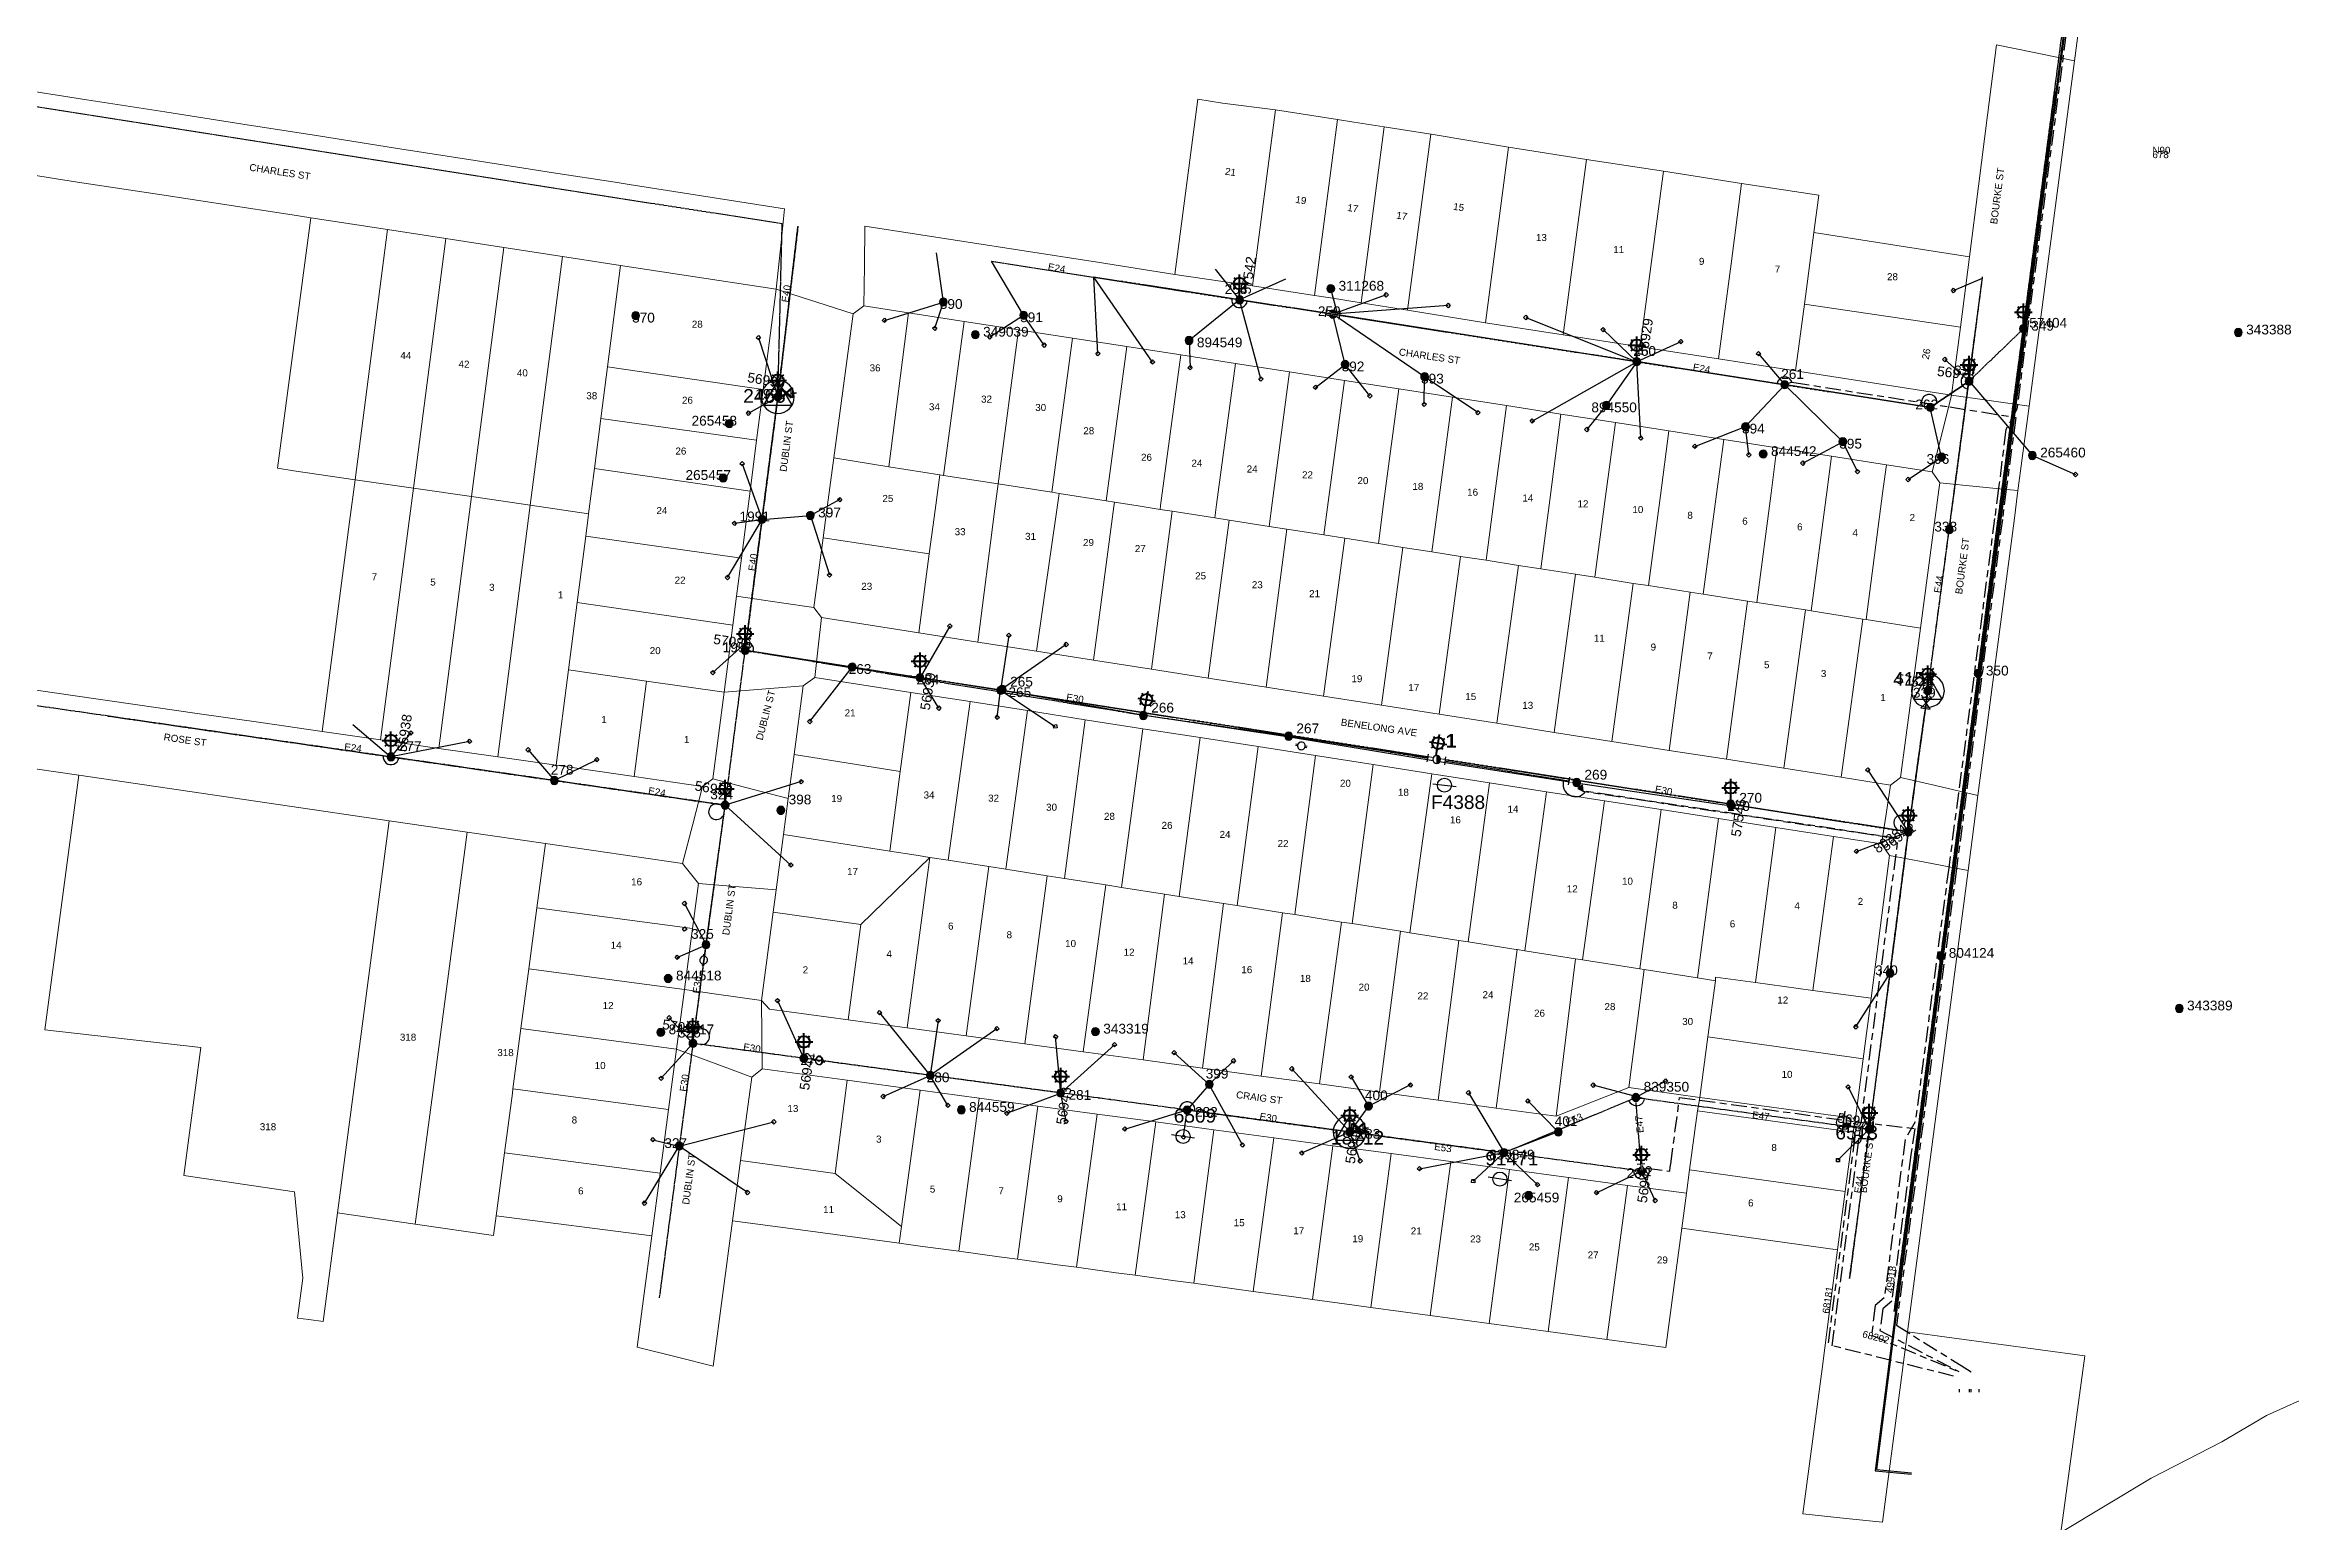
# Model space of a CAD drawing. Header units: metres. Extents: x 307654 to 309013, y 6251411 to 6251903.
# Drawn here: x 307778 to 308353, y 6251414 to 6251792 of the extents above; entities that cross this region are included whole.
import ezdxf
from ezdxf.enums import TextEntityAlignment as Align

# ---------------------------------------------------------------- set-up
doc = ezdxf.new("R2010")
doc.units = ezdxf.units.M
doc.linetypes.add('Cable Exist OH', pattern=[1, 1, 0])
doc.linetypes.add('Cable Exist UG', pattern=[8.2, 4, -1.2, 1.8, -1.2])
doc.layers.get('0').update_dxf_attribs({"color": 6})
for name, color, linetype, lineweight in [('Cadastre Buildings_SP_EXT', 9, 'Continuous', 5), ('Cadastre Land Parcels_SP_EXT', 9, 'Continuous', 5), ('Cadastre Road Names_SP_HV_LV_SL_EXT', 9, 'Continuous', 5), ('Cadastre Roads_SP_EXT', 9, 'Continuous', 5)]:
    doc.layers.add(name, color=color, linetype=linetype, lineweight=lineweight)
for name, color, linetype in [('Equip_HV_EXT', 7, 'Continuous'), ('Equip_LV_EXT', 7, 'Continuous'), ('Equip_SP_HV_EXT', 7, 'Continuous'), ('Equip_SP_HV_NEW', 2, 'Continuous'), ('Equip_SP_LV_EXT', 7, 'Continuous'), ('Equip_SP_SL_EXT', 7, 'Continuous'), ('Mains_HV_EXT', 7, 'Continuous'), ('Mains_HV_MOD_Hardwired', 2, 'Continuous'), ('Mains_LV_EXT', 7, 'Continuous'), ('Mains_SL_EXT', 7, 'Continuous'), ('Mains_TR_EXT', 7, 'Continuous'), ('OH_Details_SP_MISC', 7, 'Continuous'), ('Services_SP_EXT', 7, 'Continuous'), ('Sub_SP_TR_HV_LV_EXT', 7, 'Continuous'), ('SupportsOH_SP_TR_HV_LV_SL_EXT', 7, 'Continuous'), ('SupportsOH_SP_TR_HV_LV_SL_NEW', 2, 'Continuous'), ('UG_Details_SP_MISC', 7, 'Continuous')]:
    doc.layers.add(name, color=color, linetype=linetype)
doc.styles.add('HVSW_LABEL', font='arial.ttf')
doc.styles.add('iecARIAL', font='arial.ttf', dxfattribs={"height": 2})
doc.styles.add('iecARIALBOLD', font='arialbd.ttf')
doc.styles.add('POLE_LABEL', font='arial.ttf')
doc.styles.get("Standard").update_dxf_attribs({"font": 'arial.ttf'})
doc.linetypes.add('Cable E OH', pattern='A,9.4,["E",Standard,S=1.7,R=0,X=0,Y=-1],0', length=9.4)
doc.linetypes.add('Cable P UG', pattern='A,6,-0.5,["P",Standard,S=1.7,R=0,X=0.5,Y=-1],-2.9', length=9.4)

msp = doc.modelspace()

# ---------------------------------------------------------------- texts
at = {"layer": 'Cadastre Land Parcels_SP_EXT'}
for s, rotation, p in [('21', 351.14987, (308080.29, 6251758.87)), ('19', 351.15, (308098.32, 6251751.63)), ('17', 351.15, (308111.61, 6251749.56)), ('15', 351.14917, (308138.73, 6251749.85)), ('17', 351.15, (308124.16, 6251747.6)), ('26', 79.83222, (308260.63, 6251711.35))]:
    msp.add_text(s, height=1.8, rotation=rotation, dxfattribs=at).set_placement(p)
for s, p in [('13', (308160.03, 6251741.82)), ('11', (308179.84, 6251738.74)), ('9', (308201.78, 6251735.72)), ('7', (308221.2, 6251733.7)), ('28', (308249.95, 6251731.78)), ('28', (307943.83, 6251719.62)), ('44', (307869.18, 6251711.6)), ('42', (307884.08, 6251709.37)), ('40', (307899.03, 6251707.14)), ('36', (307989.37, 6251708.42)), ('38', (307916.81, 6251701.29)), ('26', (307941.31, 6251700.14)), ('34', (308004.57, 6251698.46)), ('32', (308017.92, 6251700.43)), ('30', (308031.79, 6251698.28)), ('28', (308044.1, 6251692.32)), ('26', (307939.63, 6251687.12)), ('26', (308058.88, 6251685.52)), ('24', (308071.8, 6251684.01)), ('24', (308085.95, 6251682.52)), ('22', (308100.12, 6251681.03)), ('25', (307992.64, 6251674.98)), ('20', (308114.33, 6251679.54)), ('18', (308128.39, 6251678.06)), ('16', (308142.41, 6251676.58)), ('14', (308156.56, 6251675.09)), ('24', (307934.77, 6251671.87)), ('12', (308170.68, 6251673.61)), ('10', (308184.74, 6251672.13)), ('8', (308198.81, 6251670.65)), ('6', (308212.87, 6251669.17)), ('2', (308255.73, 6251670.08)), ('33', (308011.15, 6251666.46)), ('31', (308029.18, 6251665.26)), ('29', (308044.02, 6251663.69)), ('6', (308226.92, 6251667.71)), ('4', (308241.12, 6251666.21)), ('27', (308057.29, 6251662.13)), ('7', (307861.83, 6251654.9)), ('5', (307876.83, 6251653.56)), ('3', (307891.91, 6251652.21)), ('22', (307939.43, 6251654.05)), ('23', (307987.24, 6251652.46)), ('25', (308072.74, 6251655.15)), ('23', (308087.27, 6251652.87)), ('1', (307909.51, 6251650.29)), ('21', (308101.92, 6251650.58)), ('20', (307933.05, 6251635.99)), ('11', (308174.86, 6251639.17)), ('9', (308189.4, 6251636.9)), ('7', (308203.92, 6251634.63)), ('19', (308112.78, 6251628.8)), ('5', (308218.44, 6251632.37)), ('3', (308233.01, 6251630.11)), ('17', (308127.35, 6251626.52)), ('15', (308141.94, 6251624.24)), ('1', (307920.63, 6251618.31)), ('21', (307982.97, 6251620.05)), ('13', (308156.53, 6251621.97)), ('1', (307941.83, 6251613.22)), ('20', (308109.83, 6251602.01)), ('18', (308124.69, 6251599.69)), ('19', (307979.52, 6251598.1)), ('34', (308003.2, 6251599)), ('32', (308019.72, 6251598.19)), ('30', (308034.57, 6251595.86)), ('14', (308152.75, 6251595.38)), ('28', (308049.39, 6251593.53)), ('26', (308064.15, 6251591.22)), ('24', (308079.01, 6251588.9)), ('16', (308138.01, 6251592.63)), ('22', (308093.86, 6251586.57)), ('16', (307928.29, 6251576.76)), ('17', (307983.61, 6251579.41)), ('10', (308182.08, 6251576.91)), ('12', (308167.93, 6251574.96)), ('2', (308242.44, 6251571.74)), ('6', (308009.45, 6251565.41)), ('8', (308194.95, 6251570.74)), ('6', (308209.67, 6251565.98)), ('4', (308226.24, 6251570.63)), ('14', (307923.04, 6251560.53)), ('8', (308024.44, 6251563.19)), ('10', (308039.44, 6251560.96)), ('2', (307972.22, 6251554.22)), ('4', (307993.69, 6251558.28)), ('12', (308054.43, 6251558.73)), ('14', (308069.53, 6251556.48)), ('16', (308084.58, 6251554.25)), ('18', (308099.57, 6251552.01)), ('20', (308114.61, 6251549.78)), ('24', (308146.35, 6251547.83)), ('12', (307920.99, 6251545.07)), ('22', (308129.68, 6251547.54)), ('26', (308159.55, 6251543.1)), ('28', (308177.59, 6251544.78)), ('12', (308221.86, 6251546.46)), ('318', (307869.05, 6251536.95)), ('30', (308197.49, 6251540.97)), ('318', (307894.01, 6251533)), ('10', (307918.95, 6251529.69)), ('10', (308222.94, 6251527.42)), ('318', (307833.18, 6251514.01)), ('8', (307913.05, 6251515.74)), ('13', (307968.32, 6251518.67)), ('3', (307991.02, 6251510.84)), ('8', (308220.33, 6251508.69)), ('6', (307914.69, 6251497.57)), ('5', (308004.79, 6251498.04)), ('7', (308022.37, 6251497.59)), ('11', (307977.46, 6251492.79)), ('9', (308037.43, 6251495.55)), ('11', (308052.5, 6251493.51)), ('13', (308067.53, 6251491.48)), ('6', (308214.37, 6251494.48)), ('15', (308082.63, 6251489.43)), ('17', (308097.88, 6251487.36)), ('19', (308113, 6251485.32)), ('21', (308127.97, 6251487.31)), ('23', (308143.15, 6251485.25)), ('25', (308158.22, 6251483.2)), ('27', (308173.28, 6251481.16)), ('29', (308191.02, 6251479.87))]:
    msp.add_text(s, height=1.8, dxfattribs=at).set_placement(p)
at = {"layer": 'Cadastre Road Names_SP_HV_LV_SL_EXT'}
msp.add_text('BENELONG AVE', height=1.8, rotation=351.74499, dxfattribs=at).set_placement((308109.96, 6251617.71))
at = {"layer": 'Cadastre Roads_SP_EXT'}
for s, rotation, p in [('CHARLES ST', 351.20694, (307830.4, 6251759.88)), ('BOURKE ST', 82.61356, (308278.15, 6251746.05)), ('CHARLES ST', 351.74499, (308124.82, 6251712.57)), ('BOURKE ST', 82.47107, (308269.18, 6251651.24)), ('DUBLIN ST', 75.4021, (307961.93, 6251613.79)), ('ROSE ST', 351.76806, (307808.45, 6251613.92)), ('DUBLIN ST', 82.50709, (307953.41, 6251563.88)), ('CRAIG ST', 352.28625, (308083.15, 6251522.28)), ('BOURKE ST', 82.51375, (308244.72, 6251497.84)), ('DUBLIN ST', 82.43807, (307943.12, 6251494.86))]:
    msp.add_text(s, height=1.8, rotation=rotation, dxfattribs=at).set_placement(p)
at = {"layer": 'Mains_HV_EXT'}
for s, p in [('678', (308317.92, 6251763.06)), ('N90', (308317.92, 6251764.17))]:
    msp.add_text(s, height=1.8, dxfattribs=at).set_placement(p)
for s, rotation, p in [('49918', 82.51305, (308251.41, 6251472.19)), ('68181', 81.50649, (308235.12, 6251466.94)), ('68202', 345.74997, (308243.49, 6251460.99))]:
    msp.add_text(s, height=1.8, rotation=rotation, dxfattribs=at).set_placement(p)
at = {"layer": 'Mains_LV_EXT'}
for s, rotation, p in [('E24', 350.04636, (308034.92, 6251734.41)), ('E40', 81.71728, (307968.55, 6251726.01)), ('E24', 350.02969, (308200.11, 6251708.69)), ('E40', 81.777, (307960.03, 6251657.18)), ('E44', 81.33262, (308263.73, 6251651.53)), ('E30', 351.09692, (308039.63, 6251624.12)), ('E24', 352.88575, (307854.72, 6251611.4)), ('E24', 350.6692, (307932.56, 6251600.17)), ('E30', 350.02745, (308190.4, 6251600.58)), ('E30', 81.37064, (307945.79, 6251548.93)), ('E30', 351.21367, (307956.89, 6251534.54)), ('E30', 81.36834, (307942.46, 6251523.79)), ('E30', 351.196, (308089.14, 6251516.72)), ('E53', 22.7091, (308168.1, 6251515.07)), ('E47', 95.51934, (308187.64, 6251513.38)), ('E47', 353.3798, (308215.32, 6251517.08)), ('E53', 351.21553, (308133.88, 6251509)), ('E44', 81.22208, (308243.28, 6251497.75))]:
    msp.add_text(s, height=1.8, rotation=rotation, dxfattribs=at).set_placement(p)

# ---------------------------------------------------------------- blocks, each defined once
blk = doc.blocks.new('SUB_POLE_EXT')
blk.add_wipeout([(0, 4.22), (0.42, 4.2), (0.83, 4.14), (1.21, 4.05), (1.62, 3.9), (1.99, 3.72), (2.35, 3.51), (2.68, 3.26), (2.99, 2.99), (3.28, 2.66), (3.52, 2.34), (3.76, 1.92), (3.9, 1.62), (4.04, 1.23), (4.18, 0.63), (4.22, 0), (4.18, -0.61), (4.06, -1.15), (3.9, -1.62), (3.58, -2.24), (3.22, -2.73), (2.97, -3.01), (2.68, -3.26), (2.36, -3.5), (2, -3.72), (1.64, -3.89), (1.25, -4.03), (0.82, -4.14), (0.42, -4.2), (0, -4.22), (-0.41, -4.2), (-0.8, -4.15), (-1.21, -4.05), (-1.62, -3.9), (-1.99, -3.73), (-2.35, -3.51), (-2.68, -3.26), (-2.96, -3.02), (-3.23, -2.72), (-3.51, -2.35), (-3.71, -2.01), (-3.91, -1.6), (-4.05, -1.21), (-4.16, -0.76), (-4.22, -0.14), (-4.21, 0.39), (-4.14, 0.83), (-4.03, 1.27), (-3.9, 1.63), (-3.71, 2.02), (-3.5, 2.37), (-3.28, 2.67), (-2.99, 2.99), (-2.68, 3.27), (-2.33, 3.52), (-1.98, 3.73), (-1.63, 3.9), (-1.2, 4.05), (-0.78, 4.15), (-0.4, 4.21)])
blk.add_line((2.16, 0.48), (2.16, 0.48, 0))
blk.add_lwpolyline([(-4.22, 0, 1), (4.22, 0, 1)], format="xyb", close=True)
blk.add_lwpolyline([(2.14, 0.52), (0, 4.22), (-3.66, -2.11), (3.66, -2.11)], close=True)
for tag, height, flags, p in [('STREET_CODE', 0.2, 9, (1.5, 0)), ('ASSET_NUM', 3.5, 8, (2, 2)), ('CONSTRUCTED_VOLTAGE', 0.2, 9, (1.5, -0.2)), ('OPERATING_VOLTAGE', 0.2, 9, (1.5, -0.6)), ('OPERATED_BY', 0.2, 9, (1.5, -0.8)), ('ORIENTATION', 0.2, 9, (1.5, -1.2)), ('OWNED_BY', 0.2, 9, (1.5, -1.4)), ('SECONDARY_VOLTAGE', 0.2, 9, (1.5, -1.6)), ('STATE', 0.2, 9, (1.5, -1.8)), ('SUBSTATION_TYPE', 0.2, 9, (1.5, -2)), ('STREETNAME', 0.2, 9, (1.5, -2.8)), ('SUBURB', 0.2, 9, (1.5, -3)), ('Z', 0.2, 1, (1.5, -3.4)), ('NO_PHASES', 0.2, 9, (1.5, -0.4)), ('MAINTAINED_BY', 0.2, 9, (1.5, -1)), ('USAGE', 0.2, 9, (1.5, -2.2)), ('LEGEND', 0.2, 9, (1.5, -2.4)), ('LOCATION', 0.2, 9, (1.5, -2.6)), ('NOTES', 0.2, 9, (1.5, -3.2))]:
    blk.add_attdef(tag, text='', height=height, dxfattribs=dict(flags=flags)).set_placement(p, align=Align.MIDDLE_LEFT)
blk = doc.blocks.new('LV_OH_LINKS_OPEN_EXT')
for p, q in [((-0.17, 4.97), (-0.17, 5.46)), ((-0.17, 3), (-0.17, 2.5)), ((0.17, 4.97), (0.17, 5.46)), ((0.17, 3), (0.17, 2.5))]:
    blk.add_line(p, q)
blk.add_lwpolyline([(0, 2.99, 1), (0, 4.98, 1)], format="xyb", close=True)
at = {"flags": 9}
for tag, p in [('ACTUAL_STATUS', (0, 0)), ('CONSTRUCTED_VOLTAGE', (0, -0.2)), ('OPERATING_VOLTAGE', (0, -0.6)), ('ORIENTATION', (0, -0.8)), ('OWNED_BY', (0, -1)), ('STATE', (0, -1.2)), ('SWITCH_TYPE', (0, -1.4)), ('NO_PHASES', (0, -0.4)), ('USAGE', (0, -1.6)), ('LEGEND', (0, -1.8)), ('NOTES', (0, -2))]:
    blk.add_attdef(tag, text='', height=0.2, dxfattribs=at).set_placement(p, align=Align.MIDDLE_LEFT)
at = {"flags": 1}
blk.add_attdef('Z', (0, 0), '', height=0.2, dxfattribs=at)
blk = doc.blocks.new('LV_OH_LINKS_DISTFUSE_EXT')
for p, q in [((0, 0), (0.96, 0)), ((3.84, 0), (4.8, 0))]:
    blk.add_line(p, q)
blk.add_lwpolyline([(3.84, -1.2), (3.84, 1.2), (0.96, -1.2), (0.96, 1.2)], close=True)
at = {"flags": 9}
for tag, p in [('ACTUAL_STATUS', (0, 0)), ('CONSTRUCTED_VOLTAGE', (0, -0.2)), ('OPERATING_VOLTAGE', (0, -0.6)), ('ORIENTATION', (0, -0.8)), ('OWNED_BY', (0, -1)), ('STATE', (0, -1.2)), ('SWITCH_TYPE', (0, -1.4)), ('NO_PHASES', (0, -0.4)), ('USAGE', (0, -1.6)), ('NOTES', (0, -1.8))]:
    blk.add_attdef(tag, text='', height=0.2, dxfattribs=at).set_placement(p, align=Align.MIDDLE_LEFT)
at = {"flags": 1}
blk.add_attdef('Z', (0, 0), '', height=0.2, dxfattribs=at)
blk = doc.blocks.new('SL_LANTERN_EXT')
at = {"lineweight": 40}
for p, q in [((0, 1.97), (0, 6.47)), ((-2.25, 4.22), (2.25, 4.22)), ((-1.46, 5.68), (-1.06, 5.28)), ((-1.46, 2.76), (-1.06, 3.16)), ((0, 0), (0, 2.72)), ((1.46, 5.68), (1.06, 5.28)), ((1.46, 2.76), (1.06, 3.16))]:
    blk.add_line(p, q, dxfattribs=at)
blk.add_circle((0, 4.22), 1.5, dxfattribs=at)
at = {"style": 'iecARIAL', "flags": 8}
blk.add_attdef('ASSET_NUM', (1.5, 1.5), '', height=2.5, dxfattribs=at)
for tag, p, height, flags in [('OPERATING_VOLTAGE', (0.98, -1.65), 0.2, 9), ('ORIENTATION', (0.98, -1.85), 0.2, 9), ('OWNED_BY', (0.98, -2.05), 0.2, 9), ('STATE', (0.98, -2.25), 0.2, 9), ('CONSTRUCTED_VOLTAGE', (0.98, -0.65), 0.2, 9), ('CONTROL_TYPE', (0.98, -0.85), 0.2, 9), ('LANTERN_PURPOSE', (0.98, -1.05), 0.2, 9), ('LANTERN_TYPE', (0.98, -1.25), 0.2, 9), ('NO_PHASES', (0.98, -1.45), 0.2, 9), ('USAGE', (0.98, -2.45), 0.2, 9), ('CEXIST', (0.98, -2.65), 0.2, 9), ('CNEW', (0.98, -2.85), 0.2, 9), ('CNUMBER', (0.98, -3.05), 0.2, 9), ('CREMOVE', (0.98, -3.25), 0.2, 9), ('CREPLACE', (0.98, -3.45), 0.2, 9), ('LKINGHEIGHT', (0.98, -3.65), 0.2, 9), ('LBRACKET', (0.98, -3.85), 0.2, 9), ('LBRACKETVOCAB', (0.98, -4.05), 0.2, 9), ('LCATEGORY', (0.98, -4.25), 0.2, 9), ('LCHARGE1', (0.98, -4.45), 0.2, 9), ('LCHARGE1PERCENT', (0.98, -4.65), 0.2, 9), ('LCHARGE2', (0.98, -4.85), 0.2, 9), ('LCHARGE2PERCENT', (0.98, -5.05), 0.2, 9), ('LCHARGE3', (0.98, -5.25), 0.2, 9), ('LCHARGE3PERCENT', (0.98, -5.45), 0.2, 9), ('LEXIST', (0.98, -5.65), 0.2, 9), ('LLAMP', (0.98, -5.85), 0.2, 9), ('LNUMBER', (2.18, -3.25), 2.5, 8), ('STREETNAME', (0.98, -9.25), 0.2, 9), ('SUBURB', (0.98, -9.45), 0.2, 1), ('LLAMPVOCAB', (0.98, -6.05), 0.2, 9), ('LMAST', (0.98, -6.25), 0.2, 9), ('LMASTVOCAB', (0.98, -6.45), 0.2, 9), ('LNEW', (0.98, -6.65), 0.2, 9), ('LANTNUMBER', (0.98, -6.85), 0.2, 9), ('LOUTREACH', (0.98, -7.25), 0.2, 9), ('LOUTREACHVOCAB', (0.98, -7.45), 0.2, 9), ('LRATECODE', (0.98, -7.65), 0.2, 9), ('LREMOVE', (0.98, -7.85), 0.2, 9), ('LREPLACE', (0.98, -8.05), 0.2, 9), ('LTYPE', (0.98, -8.25), 0.2, 9), ('LTYPEVOCAB', (0.98, -8.45), 0.2, 9), ('LEGEND', (0.98, -8.65), 0.2, 9), ('LOCATION', (0.98, -8.85), 0.2, 9), ('NOTES', (0.98, -9.05), 0.2, 9)]:
    blk.add_attdef(tag, p, '', height=height, dxfattribs=dict(flags=flags))
blk = doc.blocks.new('*U139')
at = {"lineweight": 40}
for p, q in [((0.25, 1.64), (0.93, 6.09)), ((-1.64, 4.2), (2.81, 3.53)), ((-1.07, 2.64), (-0.62, 2.97)), ((-0.64, 5.53), (-0.3, 5.07)), ((0, 0), (0.36, 2.38)), ((1.81, 2.2), (1.48, 2.66)), ((2.25, 5.09), (1.8, 4.75))]:
    blk.add_line(p, q, dxfattribs=at)
blk.add_circle((0.59, 3.86), 1.5, dxfattribs=at)
at = {"style": 'iecARIAL', "flags": 8}
blk.add_attdef('ASSET_NUM', (1.5, 1.5), '', height=2.5, dxfattribs=at)
for tag, p, height, flags in [('OPERATING_VOLTAGE', (0.98, -1.65), 0.2, 9), ('ORIENTATION', (0.98, -1.85), 0.2, 9), ('OWNED_BY', (0.98, -2.05), 0.2, 9), ('STATE', (0.98, -2.25), 0.2, 9), ('CONSTRUCTED_VOLTAGE', (0.98, -0.65), 0.2, 9), ('CONTROL_TYPE', (0.98, -0.85), 0.2, 9), ('LANTERN_PURPOSE', (0.98, -1.05), 0.2, 9), ('LANTERN_TYPE', (0.98, -1.25), 0.2, 9), ('NO_PHASES', (0.98, -1.45), 0.2, 9), ('USAGE', (0.98, -2.45), 0.2, 9), ('CEXIST', (0.98, -2.65), 0.2, 9), ('CNEW', (0.98, -2.85), 0.2, 9), ('CNUMBER', (0.98, -3.05), 0.2, 9), ('CREMOVE', (0.98, -3.25), 0.2, 9), ('CREPLACE', (0.98, -3.45), 0.2, 9), ('LKINGHEIGHT', (0.98, -3.65), 0.2, 9), ('LBRACKET', (0.98, -3.85), 0.2, 9), ('LBRACKETVOCAB', (0.98, -4.05), 0.2, 9), ('LCATEGORY', (0.98, -4.25), 0.2, 9), ('LCHARGE1', (0.98, -4.45), 0.2, 9), ('LCHARGE1PERCENT', (0.98, -4.65), 0.2, 9), ('LCHARGE2', (0.98, -4.85), 0.2, 9), ('LCHARGE2PERCENT', (0.98, -5.05), 0.2, 9), ('LCHARGE3', (0.98, -5.25), 0.2, 9), ('LCHARGE3PERCENT', (0.98, -5.45), 0.2, 9), ('LEXIST', (0.98, -5.65), 0.2, 9), ('LLAMP', (0.98, -5.85), 0.2, 9), ('LNUMBER', (2.18, -3.25), 2.5, 8), ('STREETNAME', (0.98, -9.25), 0.2, 9), ('SUBURB', (0.98, -9.45), 0.2, 1), ('LLAMPVOCAB', (0.98, -6.05), 0.2, 9), ('LMAST', (0.98, -6.25), 0.2, 9), ('LMASTVOCAB', (0.98, -6.45), 0.2, 9), ('LNEW', (0.98, -6.65), 0.2, 9), ('LANTNUMBER', (0.98, -6.85), 0.2, 9), ('LOUTREACH', (0.98, -7.25), 0.2, 9), ('LOUTREACHVOCAB', (0.98, -7.45), 0.2, 9), ('LRATECODE', (0.98, -7.65), 0.2, 9), ('LREMOVE', (0.98, -7.85), 0.2, 9), ('LREPLACE', (0.98, -8.05), 0.2, 9), ('LTYPE', (0.98, -8.25), 0.2, 9), ('LTYPEVOCAB', (0.98, -8.45), 0.2, 9), ('LEGEND', (0.98, -8.65), 0.2, 9), ('LOCATION', (0.98, -8.85), 0.2, 9), ('NOTES', (0.98, -9.05), 0.2, 9)]:
    blk.add_attdef(tag, p, '', height=height, dxfattribs=dict(flags=flags))
blk = doc.blocks.new('*U138')
at = {"lineweight": 40}
for p, q in [((0.31, 1.75), (1.1, 6.18)), ((-1.51, 4.36), (2.92, 3.57)), ((-0.99, 2.78), (-0.53, 3.1)), ((-0.48, 5.65), (-0.16, 5.19)), ((0, 0), (0.44, 2.49)), ((1.88, 2.27), (1.56, 2.73)), ((2.39, 5.14), (1.93, 4.82))]:
    blk.add_line(p, q, dxfattribs=at)
blk.add_circle((0.7, 3.96), 1.5, dxfattribs=at)
at = {"style": 'iecARIAL', "flags": 8}
blk.add_attdef('ASSET_NUM', (1.5, 1.5), '', height=2.5, dxfattribs=at)
for tag, p, height, flags in [('OPERATING_VOLTAGE', (0.98, -1.65), 0.2, 9), ('ORIENTATION', (0.98, -1.85), 0.2, 9), ('OWNED_BY', (0.98, -2.05), 0.2, 9), ('STATE', (0.98, -2.25), 0.2, 9), ('CONSTRUCTED_VOLTAGE', (0.98, -0.65), 0.2, 9), ('CONTROL_TYPE', (0.98, -0.85), 0.2, 9), ('LANTERN_PURPOSE', (0.98, -1.05), 0.2, 9), ('LANTERN_TYPE', (0.98, -1.25), 0.2, 9), ('NO_PHASES', (0.98, -1.45), 0.2, 9), ('USAGE', (0.98, -2.45), 0.2, 9), ('CEXIST', (0.98, -2.65), 0.2, 9), ('CNEW', (0.98, -2.85), 0.2, 9), ('CNUMBER', (0.98, -3.05), 0.2, 9), ('CREMOVE', (0.98, -3.25), 0.2, 9), ('CREPLACE', (0.98, -3.45), 0.2, 9), ('LKINGHEIGHT', (0.98, -3.65), 0.2, 9), ('LBRACKET', (0.98, -3.85), 0.2, 9), ('LBRACKETVOCAB', (0.98, -4.05), 0.2, 9), ('LCATEGORY', (0.98, -4.25), 0.2, 9), ('LCHARGE1', (0.98, -4.45), 0.2, 9), ('LCHARGE1PERCENT', (0.98, -4.65), 0.2, 9), ('LCHARGE2', (0.98, -4.85), 0.2, 9), ('LCHARGE2PERCENT', (0.98, -5.05), 0.2, 9), ('LCHARGE3', (0.98, -5.25), 0.2, 9), ('LCHARGE3PERCENT', (0.98, -5.45), 0.2, 9), ('LEXIST', (0.98, -5.65), 0.2, 9), ('LLAMP', (0.98, -5.85), 0.2, 9), ('LNUMBER', (2.18, -3.25), 2.5, 8), ('STREETNAME', (0.98, -9.25), 0.2, 9), ('SUBURB', (0.98, -9.45), 0.2, 1), ('LLAMPVOCAB', (0.98, -6.05), 0.2, 9), ('LMAST', (0.98, -6.25), 0.2, 9), ('LMASTVOCAB', (0.98, -6.45), 0.2, 9), ('LNEW', (0.98, -6.65), 0.2, 9), ('LANTNUMBER', (0.98, -6.85), 0.2, 9), ('LOUTREACH', (0.98, -7.25), 0.2, 9), ('LOUTREACHVOCAB', (0.98, -7.45), 0.2, 9), ('LRATECODE', (0.98, -7.65), 0.2, 9), ('LREMOVE', (0.98, -7.85), 0.2, 9), ('LREPLACE', (0.98, -8.05), 0.2, 9), ('LTYPE', (0.98, -8.25), 0.2, 9), ('LTYPEVOCAB', (0.98, -8.45), 0.2, 9), ('LEGEND', (0.98, -8.65), 0.2, 9), ('LOCATION', (0.98, -8.85), 0.2, 9), ('NOTES', (0.98, -9.05), 0.2, 9)]:
    blk.add_attdef(tag, p, '', height=height, dxfattribs=dict(flags=flags))
blk = doc.blocks.new('CCP_EXT')
blk.add_wipeout([(0, 0.57), (0.57, 0), (0, -0.57), (-0.57, 0)])
blk.add_lwpolyline([(-0.57, 0), (0, 0.57), (0.57, 0), (0, -0.57), (-0.57, 0)])
at = {"flags": 1}
blk.add_attdef('Z', (0, 0), '', height=0.2, dxfattribs=at)
at = {"flags": 9}
for tag, p in [('CCP_TYPE', (0, 0)), ('CONSTRUCTED_VOLTAGE', (0, -0.2)), ('OPERATING_VOLTAGE', (0, -0.6)), ('ORIENTATION', (0, -0.8)), ('OWNED_BY', (0, -1)), ('STATE', (0, -1.8)), ('NO_PHASES', (0, -0.4)), ('USAGE', (0, -1.2)), ('LEGEND', (0, -1.4)), ('LIFE_SUPPORT', (0, -1.6)), ('NOTES', (0, -2))]:
    blk.add_attdef(tag, text='', height=0.2, dxfattribs=at).set_placement(p, align=Align.MIDDLE_LEFT)
blk = doc.blocks.new('POLE_EXT')
blk.add_hatch(color=256).paths.add_polyline_path([(-1, 0, 1), (1, 0, 1)])
blk.add_lwpolyline([(-1, 0, 1), (1, 0, 1)], format="xyb", close=True)
for tag, height, flags, p in [('pNumber', 2.5, 8, (-17.84, 2.07)), ('OWNED_BY', 0.2, 9, (1.35, -0.4)), ('SPECIAL_USE', 0.2, 9, (1.35, -0.8)), ('STATE', 0.2, 9, (1.35, -1)), ('cLV', 0.2, 9, (1.35, -1.4)), ('hDepth', 0.2, 9, (1.35, -1.6)), ('hDia', 0.2, 9, (1.35, -1.8)), ('cHV', 0.2, 9, (1.35, -2)), ('cLinedev', 0.2, 9, (1.35, -3.4)), ('pExisting', 0.2, 9, (1.35, -3.8)), ('pFooting', 0.2, 9, (1.35, -4.4)), ('pNew', 0.2, 9, (1.35, -4.6)), ('pRelocate', 0.2, 9, (1.35, -5)), ('pRemove', 0.2, 9, (1.35, -5.2)), ('pReplace', 0.2, 9, (1.35, -5.4)), ('pStay', 0.2, 9, (1.35, -5.6)), ('pType', 0.2, 9, (1.35, -5.8)), ('PARENT', 0.2, 9, (1.35, -0.6)), ('USAGE', 0.2, 9, (1.35, -1.2)), ('LBRACKET', 0.2, 9, (1.35, -2.2)), ('LExisting', 0.2, 9, (1.35, -2.4)), ('LANTNUMBER', 0.2, 9, (1.35, -2.6)), ('LOther', 0.2, 9, (1.35, -2.8)), ('LRemove', 0.2, 9, (1.35, -3)), ('LEGEND', 0.2, 9, (1.35, -3.2)), ('LOCATION', 0.2, 9, (1.35, -3.6)), ('PFNUMBER', 0.2, 9, (1.35, -4)), ('NEWPFNUMBER', 0.2, 9, (1.35, -4.2)), ('cspan', 0.2, 9, (1.35, -6)), ('STREETNAME', 0.2, 9, (1.35, -6.2)), ('SUBURB', 0.2, 9, (1.35, -6.4)), ('OPERATED_BY', 0.2, 9, (1.36, -7.01)), ('NOTES', 0.2, 9, (1.35, -6.6)), ('MAINTAINED_BY', 0.2, 9, (1.36, -6.81))]:
    blk.add_attdef(tag, text='', height=height, dxfattribs=dict(flags=flags)).set_placement(p, align=Align.MIDDLE_LEFT)
at = {"style": 'POLE_LABEL'}
for tag, height, flags, p in [('STRUCTURE_PLANT_NUMBER', 0.2, 9, (1.35, 0.03)), ('ASSET_NUM', 2.5, 8, (2, 2)), ('STREET_CODE', 0.2, 9, (1.35, -0.2))]:
    blk.add_attdef(tag, text='', height=height, dxfattribs=dict(at, flags=flags)).set_placement(p, align=Align.MIDDLE_LEFT)
at = {"flags": 1}
blk.add_attdef('Z', (1.35, -7.33), '', height=0.2, dxfattribs=at)
blk = doc.blocks.new('HV_STJ_EXT')
h = blk.add_hatch(color=256)
edge = h.paths.add_edge_path()
edge.add_ellipse((-0.59, 0.13), major_axis=(0.226, 0.226), ratio=1, start_angle=44.99996, end_angle=135)
edge.add_line((-0.91, 0.13), (-0.91, -0.13))
edge.add_ellipse((-0.59, -0.13), major_axis=(0.226, 0.226), ratio=1, start_angle=134.99996, end_angle=225)
edge.add_line((-0.59, -0.45), (0.59, -0.45))
edge.add_ellipse((0.59, -0.13), major_axis=(-0.226, 0.226), ratio=1, start_angle=134.99996, end_angle=225)
edge.add_line((0.91, -0.13), (0.91, 0.13))
edge.add_ellipse((0.59, 0.13), major_axis=(-0.226, 0.226), ratio=1, start_angle=224.99996, end_angle=315)
edge.add_line((0.59, 0.45), (-0.59, 0.45))
blk.add_lwpolyline([(-0.91, 0.13), (-0.91, -0.13, 0.414214), (-0.59, -0.45), (0.59, -0.45, 0.414214), (0.91, -0.13), (0.91, 0.13, 0.414214), (0.59, 0.45), (-0.59, 0.45, 0.414214)], format="xyb", close=True)
for tag, flags, p in [('ORIENTATION', 9, (1.5, 0)), ('Z', 1, (1.5, -0.8)), ('USAGE', 9, (1.5, -0.2)), ('LEGEND', 9, (1.5, -0.4)), ('NOTES', 9, (1.5, -0.6))]:
    blk.add_attdef(tag, text='', height=0.2, dxfattribs=dict(flags=flags)).set_placement(p, align=Align.MIDDLE_LEFT)
blk = doc.blocks.new('HV_ABS_CLOSED_EXT')
blk.add_line((-3, 6.87), (3, 6.87))
blk.add_circle((0, 6.87), 1.8)
at = {"flags": 1}
blk.add_attdef('Z', (0, 0), '', height=0.2, dxfattribs=at)
at = {"style": 'HVSW_LABEL'}
for tag, height, flags, p in [('ASSET_NUM', 3.5, 8, (2, 2)), ('STREET_CODE', 0.2, 9, (0, -0.2))]:
    blk.add_attdef(tag, text='', height=height, dxfattribs=dict(at, flags=flags)).set_placement(p, align=Align.MIDDLE_LEFT)
at = {"flags": 9}
for tag, p in [('ACTUAL_STATUS', (0, -0.4)), ('CONSTRUCTED_VOLTAGE', (0, -0.6)), ('OPERATING_VOLTAGE', (0, -1)), ('ORIENTATION', (0, -1.2)), ('OWNED_BY', (0, -1.4)), ('STATE', (0, -1.6)), ('SWITCH_TYPE', (0, -1.8)), ('STREETNAME', (0, -2.6)), ('SUBURB', (0, -2.8)), ('NO_PHASES', (0, -0.8)), ('USAGE', (0, -2)), ('LEGEND', (0, -2.2)), ('LOCATION', (0, -2.4)), ('NOTES', (0, -3))]:
    blk.add_attdef(tag, text='', height=0.2, dxfattribs=at).set_placement(p, align=Align.MIDDLE_LEFT)
blk = doc.blocks.new('End Shackle_EXT')
blk.add_wipeout([(0, 0.25), (1.81, 0.25), (1.82, -0.25), (0, -0.25)])
blk.add_line((1.81, -1), (1.81, 1))
at = {"flags": 1}
blk.add_attdef('Z', (0, 0), '', height=0.2, dxfattribs=at)
at = {"flags": 9}
for tag, p in [('CONNECTOR_TYPE', (0, 0)), ('CONSTRUCTED_VOLTAGE', (0, -0.2)), ('OPERATING_VOLTAGE', (0, -0.6)), ('ORIENTATION', (0, -0.8)), ('OWNED_BY', (0, -1)), ('STATE', (0, -1.2)), ('NO_PHASES', (0, -0.4)), ('USAGE', (0, -1.4)), ('NOTES', (0, -1.6))]:
    blk.add_attdef(tag, text='', height=0.2, dxfattribs=at).set_placement(p, align=Align.MIDDLE_LEFT)
blk = doc.blocks.new('*U137')
for p, q in [((-0.16, -3.76), (2.82, -4.11)), ((2.82, -4.11), (5.8, -4.46))]:
    blk.add_line(p, q)
blk.add_circle((2.82, -4.11), 1.8)
at = {"flags": 1}
blk.add_attdef('Z', (0, 0), '', height=0.2, dxfattribs=at)
at = {"style": 'HVSW_LABEL'}
for tag, height, flags, p in [('ASSET_NUM', 3.5, 8, (2, 2)), ('STREET_CODE', 0.2, 9, (0, -0.2))]:
    blk.add_attdef(tag, text='', height=height, dxfattribs=dict(at, flags=flags)).set_placement(p, align=Align.MIDDLE_LEFT)
at = {"flags": 9}
for tag, p in [('ACTUAL_STATUS', (0, -0.4)), ('CONSTRUCTED_VOLTAGE', (0, -0.6)), ('OPERATING_VOLTAGE', (0, -1)), ('ORIENTATION', (0, -1.2)), ('OWNED_BY', (0, -1.4)), ('STATE', (0, -1.6)), ('SWITCH_TYPE', (0, -1.8)), ('SUBURB', (0, -2.4)), ('STREETNAME', (0, -2.6)), ('OPERATED_BY', (0, -3.43)), ('NO_PHASES', (0, -0.8)), ('USAGE', (0, -2)), ('LEGEND', (0, -2.2)), ('LOCATION', (0, -2.8)), ('NOTES', (0, -3)), ('MAINTAINED_BY', (0, -3.22)), ('LABEL_ALIGNMENT', (0, -3.64))]:
    blk.add_attdef(tag, text='', height=0.2, dxfattribs=at).set_placement(p, align=Align.MIDDLE_LEFT)
blk = doc.blocks.new('*U142')
blk.add_wipeout([(-0.11, 0.23), (1.77, 1.1), (1.99, 0.64), (0.11, -0.23)])
blk.add_line((2.3, -0.03), (1.46, 1.78))
at = {"flags": 1}
blk.add_attdef('Z', (0, 0), '', height=0.2, dxfattribs=at)
at = {"flags": 9}
for tag, p in [('CONNECTOR_TYPE', (0, 0)), ('CONSTRUCTED_VOLTAGE', (0, -0.2)), ('OPERATING_VOLTAGE', (0, -0.6)), ('ORIENTATION', (0, -0.8)), ('OWNED_BY', (0, -1)), ('STATE', (0, -1.2)), ('OPERATED_BY', (0, -2.01)), ('NO_PHASES', (0, -0.4)), ('USAGE', (0, -1.4)), ('NOTES', (0, -1.6)), ('MAINTAINED_BY', (0, -1.81))]:
    blk.add_attdef(tag, text='', height=0.2, dxfattribs=at).set_placement(p, align=Align.MIDDLE_LEFT)
blk = doc.blocks.new('*U141')
blk.add_wipeout([(-0.25, -0.02), (-0.39, 2.03), (0.11, 2.07), (0.25, 0.02)])
blk.add_line((0.85, 2.12), (-1.14, 1.98))
at = {"flags": 1}
blk.add_attdef('Z', (0, 0), '', height=0.2, dxfattribs=at)
at = {"flags": 9}
for tag, p in [('CONNECTOR_TYPE', (0, 0)), ('CONSTRUCTED_VOLTAGE', (0, -0.2)), ('OPERATING_VOLTAGE', (0, -0.6)), ('ORIENTATION', (0, -0.8)), ('OWNED_BY', (0, -1)), ('STATE', (0, -1.2)), ('OPERATED_BY', (0, -2.01)), ('NO_PHASES', (0, -0.4)), ('USAGE', (0, -1.4)), ('NOTES', (0, -1.6)), ('MAINTAINED_BY', (0, -1.81))]:
    blk.add_attdef(tag, text='', height=0.2, dxfattribs=at).set_placement(p, align=Align.MIDDLE_LEFT)
blk = doc.blocks.new('UGOH_EXT')
blk.add_hatch(color=256).paths.add_polyline_path([(-0.75, 1.7), (0.75, 1.7), (0, 3)])
for p, q in [((0, 3), (-0.75, 1.7)), ((-0.75, 1.7), (0.75, 1.7)), ((0.75, 1.7), (0, 3))]:
    blk.add_line(p, q)
for tag, flags, p in [('CONSTRUCTED_VOLTAGE', 9, (1.5, 0)), ('ACTUAL_STATUS', 9, (1.5, -1.6)), ('OPERATING_VOLTAGE', 9, (1.5, -0.2)), ('ORIENTATION', 9, (1.5, -0.4)), ('STATE', 9, (1.5, -0.6)), ('OWNED_BY', 9, (1.5, -1)), ('OPERATED_BY', 9, (1.5, -1.2)), ('TYPE', 1, (1.5, -2)), ('USAGE', 9, (1.5, -0.8)), ('MAINTAINED_BY', 9, (1.5, -1.4)), ('NUMBER_OF_PHASES', 9, (1.5, -1.8))]:
    blk.add_attdef(tag, text='', height=0.2, dxfattribs=dict(flags=flags)).set_placement(p, align=Align.MIDDLE_LEFT)
blk = doc.blocks.new('POLE_REPLACE_NEW')
for tag, flags, p in [('cspan', 9, (1.5, -5.6)), ('SUBURB', 9, (1.5, -5.8)), ('pFooting', 9, (1.5, -4)), ('pNew', 9, (1.5, -4.2)), ('pNumber', 9, (1.5, -4.4)), ('pRelocate', 9, (1.5, -4.6)), ('pRemove', 9, (1.5, -4.8)), ('pReplace', 9, (1.5, -5)), ('pStay', 9, (1.5, -5.2)), ('pType', 9, (1.5, -5.4)), ('STREETNAME', 9, (1.5, -6)), ('OPERATED_BY', 9, (1.5, -6.6)), ('Z', 1, (1.5, -7)), ('LOCATION', 9, (1.5, -6.2)), ('NOTES', 9, (1.5, -6.4)), ('MAINTAINED_BY', 9, (1.5, -6.8))]:
    blk.add_attdef(tag, text='', height=0.2, dxfattribs=dict(flags=flags)).set_placement(p, align=Align.MIDDLE_LEFT)
blk.add_wipeout([(0, 1), (-0.13, 0.99), (-0.25, 0.97), (-0.37, 0.93), (-0.48, 0.88), (-0.59, 0.81), (-0.68, 0.73), (-0.77, 0.64), (-0.84, 0.54), (-0.9, 0.43), (-0.95, 0.31), (-0.98, 0.19), (-1, 0.06), (-1, -0.06), (-0.98, -0.19), (-0.95, -0.31), (-0.9, -0.43), (-0.84, -0.54), (-0.77, -0.64), (-0.68, -0.73), (-0.59, -0.81), (-0.48, -0.88), (-0.37, -0.93), (-0.25, -0.97), (-0.13, -0.99), (0, -1), (0.13, -0.99), (0.25, -0.97), (0.37, -0.93), (0.48, -0.88), (0.59, -0.81), (0.68, -0.73), (0.77, -0.64), (0.84, -0.54), (0.9, -0.43), (0.95, -0.31), (0.98, -0.19), (1, -0.06), (1, 0.06), (0.98, 0.19), (0.95, 0.31), (0.9, 0.43), (0.84, 0.54), (0.77, 0.64), (0.68, 0.73), (0.59, 0.81), (0.48, 0.88), (0.37, 0.93), (0.25, 0.97), (0.13, 0.99)])
h = blk.add_hatch(color=256)
edge = h.paths.add_edge_path()
edge.add_arc((0, 0), 1, 270, 450)
edge.add_line((0, 1), (0, -1))
blk.add_lwpolyline([(0, 1), (0, -1)])
at = {"lineweight": -3}
blk.add_arc((0, 0), 1, 90, 270, dxfattribs=at)
blk.add_arc((0, 0), 1, 270, 90)
at = {"style": 'POLE_LABEL', "flags": 9}
blk.add_attdef('STRUCTURE_PLANT_NUMBER', text='', height=0.2, dxfattribs=at).set_placement((1.5, 0.24), align=Align.MIDDLE_LEFT)
for tag, height, flags, p in [('STREET_CODE', 0.2, 9, (1.5, 0)), ('ASSET_NUM', 2.5, 8, (2, 2)), ('OWNED_BY', 0.2, 9, (1.5, -0.2)), ('SPECIAL_USE', 0.2, 9, (1.5, -0.6)), ('STATE', 0.2, 9, (1.5, -0.8)), ('cLV', 0.2, 9, (1.5, -1.2)), ('cHV', 0.2, 9, (1.5, -1.8)), ('cLinedev', 0.2, 9, (1.5, -3.2)), ('PARENT', 0.2, 9, (1.5, -0.4)), ('USAGE', 0.2, 9, (1.5, -1)), ('hDepth', 0.2, 9, (1.5, -1.4)), ('hDia', 0.2, 9, (1.5, -1.6)), ('LBRACKET', 0.2, 9, (1.5, -2)), ('LExisting', 0.2, 9, (1.5, -2.2)), ('LANTNUMBER', 0.2, 9, (1.5, -2.4)), ('LOther', 0.2, 9, (1.5, -2.6)), ('LRemove', 0.2, 9, (1.5, -2.8)), ('LEGEND', 0.2, 9, (1.5, -3)), ('pExisting', 0.2, 9, (1.5, -3.4)), ('PFNUMBER', 0.2, 9, (1.5, -3.6)), ('NEWPFNUMBER', 0.2, 9, (1.5, -3.8))]:
    blk.add_attdef(tag, text='', height=height, dxfattribs=dict(flags=flags)).set_placement(p, align=Align.MIDDLE_LEFT)

# ---------------------------------------------------------------- linework, layer by layer
at = {"layer": 'Cadastre Buildings_SP_EXT', "linetype": 'Continuous'}
msp.add_lwpolyline([(307865.89, 6251744.74), (307846.21, 6251747.79), (307837.74, 6251683.6), (307841.88, 6251682.97), (307857.57, 6251680.68), (307865.89, 6251744.74)], close=True, dxfattribs=at)
at = {"layer": 'Cadastre Land Parcels_SP_EXT', "linetype": 'Continuous'}
for points in [[(308093.33, 6251775.4), (308079.76, 6251777.17), (308073.4, 6251778.14), (308067.54, 6251733.29), (308087.4, 6251730.34), (308093.33, 6251775.4)], [(308109.23, 6251772.92), (308093.33, 6251775.4), (308087.4, 6251730.34), (308103.31, 6251727.86), (308109.23, 6251772.92)], [(308115.24, 6251726), (308121.15, 6251771.06), (308113.35, 6251772.28), (308109.23, 6251772.92), (308103.31, 6251727.86), (308107.37, 6251727.23), (308115.24, 6251726)], [(308133.09, 6251769.2), (308121.15, 6251771.06), (308115.24, 6251726), (308127.17, 6251724.14), (308133.09, 6251769.2)], [(308153.04, 6251765.83), (308133.23, 6251769.17), (308133.09, 6251769.2), (308127.17, 6251724.14), (308147.14, 6251720.9), (308153.04, 6251765.83)], [(308166.98, 6251717.81), (308172.95, 6251762.75), (308153.04, 6251765.83), (308147.14, 6251720.9), (308166.98, 6251717.81)], [(308186.73, 6251714.73), (308192.71, 6251759.69), (308172.95, 6251762.75), (308166.98, 6251717.81), (308186.73, 6251714.73)], [(308206.79, 6251711.61), (308209.99, 6251736), (308212.68, 6251756.59), (308192.71, 6251759.69), (308186.73, 6251714.73), (308206.79, 6251711.61)], [(308226.51, 6251708.54), (308228.78, 6251725.61), (308231.22, 6251743.98), (308232.45, 6251753.55), (308212.68, 6251756.59), (308209.99, 6251736), (308206.79, 6251711.61), (308226.51, 6251708.54)], [(307880.78, 6251742.46), (307865.89, 6251744.74), (307857.57, 6251680.68), (307872.5, 6251678.51), (307880.78, 6251742.46)], [(307895.66, 6251740.18), (307880.78, 6251742.46), (307872.5, 6251678.51), (307887.36, 6251676.35), (307895.66, 6251740.18)], [(307910.67, 6251737.87), (307895.66, 6251740.18), (307887.36, 6251676.35), (307902.43, 6251674.15), (307910.67, 6251737.87)], [(308271.06, 6251737.79), (308231.22, 6251743.98), (308228.78, 6251725.61), (308268.74, 6251719.73), (308271.06, 6251737.79)], [(307925.57, 6251735.58), (307910.67, 6251737.87), (307902.43, 6251674.15), (307917.39, 6251671.97), (307918.87, 6251683.54), (307920.52, 6251696.35), (307922.22, 6251709.58), (307925.57, 6251735.58)], [(307999.33, 6251723.45), (307987.9, 6251725.26), (307985.15, 6251723.15), (307980.22, 6251686.24), (307994.26, 6251683.99), (307999.33, 6251723.45)], [(308013.6, 6251721.23), (307999.33, 6251723.45), (307994.26, 6251683.99), (308007.35, 6251681.89), (308008.31, 6251681.75), (308013.6, 6251721.23)], [(308268.74, 6251719.73), (308228.78, 6251725.61), (308226.51, 6251708.54), (308266.48, 6251702.31), (308268.74, 6251719.73)], [(308027.54, 6251719.09), (308013.6, 6251721.23), (308008.31, 6251681.75), (308022.25, 6251679.65), (308027.54, 6251719.09)], [(308041.32, 6251716.93), (308027.54, 6251719.09), (308022.25, 6251679.65), (308036.05, 6251677.46), (308041.32, 6251716.93)], [(308055.24, 6251714.78), (308041.32, 6251716.93), (308036.05, 6251677.46), (308037.92, 6251677.16), (308049.97, 6251675.24), (308055.24, 6251714.78)], [(308069.05, 6251712.63), (308055.24, 6251714.78), (308049.97, 6251675.24), (308052.08, 6251674.89), (308058.15, 6251673.95), (308063.78, 6251673.08), (308063.91, 6251674.07), (308069.05, 6251712.63)], [(308083.04, 6251710.45), (308069.05, 6251712.63), (308063.91, 6251674.07), (308063.78, 6251673.08), (308066.82, 6251672.58), (308077.76, 6251670.89), (308078.22, 6251674.35), (308083.04, 6251710.45)], [(308096.94, 6251708.28), (308083.04, 6251710.45), (308078.22, 6251674.35), (308077.76, 6251670.89), (308081.47, 6251670.3), (308091.7, 6251668.72), (308092.48, 6251674.64), (308096.94, 6251708.28)], [(308092.48, 6251674.64), (308091.7, 6251668.72), (308096.25, 6251667.98), (308105.71, 6251666.53), (308106.83, 6251674.93), (308110.96, 6251706.1), (308096.94, 6251708.28), (308092.48, 6251674.64)], [(308106.83, 6251674.93), (308105.71, 6251666.53), (308111.1, 6251665.66), (308119.68, 6251664.35), (308121.11, 6251675.22), (308124.88, 6251703.96), (308110.96, 6251706.1), (308106.83, 6251674.93)], [(308138.62, 6251701.83), (308124.88, 6251703.96), (308121.11, 6251675.22), (308119.68, 6251664.35), (308125.94, 6251663.34), (308133.37, 6251662.21), (308135.13, 6251675.5), (308138.62, 6251701.83)], [(308135.13, 6251675.5), (308133.37, 6251662.21), (308140.68, 6251661.04), (308147.24, 6251660.04), (308149.33, 6251675.79), (308152.5, 6251699.67), (308138.62, 6251701.83), (308135.13, 6251675.5)], [(308149.33, 6251675.79), (308147.24, 6251660.04), (308155.52, 6251658.72), (308161.26, 6251657.85), (308163.64, 6251676.08), (308166.44, 6251697.49), (308152.5, 6251699.67), (308149.33, 6251675.79)], [(308163.64, 6251676.08), (308161.26, 6251657.85), (308170.13, 6251656.47), (308175.11, 6251655.69), (308177.85, 6251676.37), (308180.37, 6251695.33), (308166.44, 6251697.49), (308163.64, 6251676.08)], [(308177.85, 6251676.37), (308175.11, 6251655.69), (308184.92, 6251654.12), (308188.89, 6251653.54), (308191.92, 6251676.65), (308194.08, 6251693.18), (308180.37, 6251695.33), (308177.85, 6251676.37)], [(308208.12, 6251691), (308194.08, 6251693.18), (308191.92, 6251676.65), (308188.89, 6251653.54), (308199.53, 6251651.86), (308202.84, 6251651.36), (308206.25, 6251676.94), (308208.12, 6251691)], [(308221.77, 6251688.87), (308208.12, 6251691), (308206.25, 6251676.94), (308202.84, 6251651.36), (308214.24, 6251649.57), (308216.6, 6251649.22), (308220.25, 6251677.22), (308221.77, 6251688.87)], [(308220.25, 6251677.22), (308216.6, 6251649.22), (308229.05, 6251647.31), (308230.55, 6251647.1), (308234.5, 6251677.51), (308235.7, 6251686.73), (308221.77, 6251688.87), (308220.25, 6251677.22)], [(307958.73, 6251677.77), (307918.87, 6251683.54), (307917.39, 6251671.97), (307917.28, 6251671.1), (307916.64, 6251666.25), (307956.51, 6251660.56), (307957.98, 6251671.93), (307958.73, 6251677.77)], [(307978.35, 6251672.34), (307977.47, 6251665.81), (308004.65, 6251661.7), (308006.15, 6251672.9), (308007.35, 6251681.89), (307994.26, 6251683.99), (307980.22, 6251686.24), (307978.35, 6251672.34)], [(308006.15, 6251672.9), (308004.65, 6251661.7), (308001.97, 6251641.46), (308017.11, 6251639.09), (308021.43, 6251673.21), (308022.25, 6251679.65), (308008.31, 6251681.75), (308007.35, 6251681.89), (308006.15, 6251672.9)], [(308249.79, 6251684.52), (308235.7, 6251686.73), (308234.5, 6251677.51), (308230.55, 6251647.1), (308243.76, 6251644.97), (308244.61, 6251644.86), (308248.91, 6251677.8), (308249.79, 6251684.52)], [(308261.55, 6251682.72), (308249.79, 6251684.52), (308248.91, 6251677.8), (308244.61, 6251644.86), (308258.53, 6251642.68), (308263.23, 6251678.09), (308263.46, 6251679.85), (308261.55, 6251682.72)], [(307856.16, 6251669.87), (307849.18, 6251616.15), (307864.13, 6251613.99), (307871.42, 6251670.18), (307872.5, 6251678.51), (307857.57, 6251680.68), (307856.16, 6251669.87)], [(307871.42, 6251670.18), (307864.13, 6251613.99), (307878.99, 6251611.85), (307886.6, 6251670.48), (307887.36, 6251676.35), (307872.5, 6251678.51), (307871.42, 6251670.18)], [(307886.6, 6251670.48), (307878.99, 6251611.85), (307894.11, 6251609.67), (307902, 6251670.79), (307902.43, 6251674.15), (307887.36, 6251676.35), (307886.6, 6251670.48)], [(308036.05, 6251677.46), (308022.25, 6251679.65), (308021.43, 6251673.21), (308017.11, 6251639.09), (308032.09, 6251636.74), (308037.4, 6251673.53), (308037.92, 6251677.16), (308036.05, 6251677.46)], [(308049.97, 6251675.24), (308037.92, 6251677.16), (308037.4, 6251673.53), (308032.09, 6251636.74), (308046.71, 6251634.45), (308051.94, 6251673.82), (308052.08, 6251674.89), (308049.97, 6251675.24)], [(307917.39, 6251671.97), (307902.43, 6251674.15), (307902, 6251670.79), (307894.11, 6251609.67), (307909.06, 6251607.51), (307912.22, 6251631.99), (307914.44, 6251649.21), (307916.64, 6251666.25), (307917.28, 6251671.1), (307917.39, 6251671.97)], [(308058.15, 6251673.95), (308052.08, 6251674.89), (308051.94, 6251673.82), (308046.71, 6251634.45), (308061.58, 6251632.12), (308066.82, 6251672.58), (308063.78, 6251673.08), (308058.15, 6251673.95)], [(308077.76, 6251670.89), (308066.82, 6251672.58), (308061.58, 6251632.12), (308076.05, 6251629.85), (308081.47, 6251670.3), (308077.76, 6251670.89)], [(307956.51, 6251660.56), (307916.64, 6251666.25), (307914.44, 6251649.21), (307954.3, 6251643.43), (307955.25, 6251650.8), (307956.51, 6251660.56)], [(308004.65, 6251661.7), (307977.47, 6251665.81), (307975.07, 6251647.97), (307977.03, 6251645.37), (308001.97, 6251641.46), (308004.65, 6251661.7)], [(308091.7, 6251668.72), (308081.47, 6251670.3), (308076.05, 6251629.85), (308090.89, 6251627.52), (308096.25, 6251667.98), (308091.7, 6251668.72)], [(308111.1, 6251665.66), (308105.71, 6251666.53), (308096.25, 6251667.98), (308090.89, 6251627.52), (308105.64, 6251625.21), (308111.1, 6251665.66)], [(308119.68, 6251664.35), (308111.1, 6251665.66), (308105.64, 6251625.21), (308120.5, 6251622.88), (308125.94, 6251663.34), (308119.68, 6251664.35)], [(308133.37, 6251662.21), (308125.94, 6251663.34), (308120.5, 6251622.88), (308135.23, 6251620.57), (308140.68, 6251661.04), (308133.37, 6251662.21)], [(308147.24, 6251660.04), (308140.68, 6251661.04), (308135.23, 6251620.57), (308149.99, 6251618.26), (308155.52, 6251658.72), (308147.24, 6251660.04)], [(308170.13, 6251656.47), (308161.26, 6251657.85), (308155.52, 6251658.72), (308149.99, 6251618.26), (308164.71, 6251615.95), (308170.13, 6251656.47)], [(308184.92, 6251654.12), (308175.11, 6251655.69), (308170.13, 6251656.47), (308164.71, 6251615.95), (308179.45, 6251613.64), (308184.92, 6251654.12)], [(308199.53, 6251651.86), (308188.89, 6251653.54), (308184.92, 6251654.12), (308179.45, 6251613.64), (308194.19, 6251611.33), (308199.53, 6251651.86)], [(307954.3, 6251643.43), (307914.44, 6251649.21), (307912.22, 6251631.99), (307932.2, 6251629.1), (307952.1, 6251626.22), (307954.3, 6251643.43)], [(308202.84, 6251651.36), (308199.53, 6251651.86), (308194.19, 6251611.33), (308208.81, 6251609.04), (308214.24, 6251649.57), (308202.84, 6251651.36)], [(308216.6, 6251649.22), (308214.24, 6251649.57), (308208.81, 6251609.04), (308223.5, 6251606.73), (308229.05, 6251647.31), (308216.6, 6251649.22)], [(308243.76, 6251644.97), (308230.55, 6251647.1), (308229.05, 6251647.31), (308223.5, 6251606.73), (308238.21, 6251604.43), (308243.76, 6251644.97)], [(307932.2, 6251629.1), (307912.22, 6251631.99), (307909.06, 6251607.51), (307929.03, 6251604.63), (307932.2, 6251629.1)], [(307952.1, 6251626.22), (307932.2, 6251629.1), (307929.03, 6251604.63), (307946.6, 6251602.09), (307949.24, 6251604.08), (307952.1, 6251626.22)], [(307999.96, 6251626.18), (307975.3, 6251630.04), (307972.33, 6251627.85), (307970.03, 6251610.27), (307997.21, 6251605.91), (307999.96, 6251626.18)], [(308015.08, 6251623.82), (307999.96, 6251626.18), (307997.21, 6251605.91), (307994.51, 6251585.55), (308001.31, 6251584.48), (308004.83, 6251583.89), (308009.52, 6251583.19), (308015.08, 6251623.82)], [(308029.84, 6251621.51), (308015.08, 6251623.82), (308009.52, 6251583.19), (308019.88, 6251581.55), (308024.28, 6251580.87), (308029.84, 6251621.51)], [(308044.61, 6251619.19), (308029.84, 6251621.51), (308024.28, 6251580.87), (308034.88, 6251579.19), (308039.25, 6251578.52), (308044.61, 6251619.19)], [(308059.32, 6251616.89), (308044.61, 6251619.19), (308039.25, 6251578.52), (308049.9, 6251576.84), (308053.86, 6251576.22), (308059.32, 6251616.89)], [(308074.01, 6251614.62), (308059.32, 6251616.89), (308053.86, 6251576.22), (308064.91, 6251574.47), (308068.65, 6251573.9), (308074.01, 6251614.62)], [(308088.89, 6251612.3), (308074.01, 6251614.62), (308068.65, 6251573.9), (308080.03, 6251572.09), (308083.48, 6251571.57), (308088.89, 6251612.3)], [(307997.21, 6251605.91), (307970.03, 6251610.27), (307968.54, 6251598.96), (307967.33, 6251589.82), (307994.51, 6251585.55), (307997.21, 6251605.91)], [(308103.6, 6251609.99), (308088.89, 6251612.3), (308083.48, 6251571.57), (308095.1, 6251569.73), (308098.25, 6251569.25), (308103.6, 6251609.99)], [(308118.38, 6251607.68), (308103.6, 6251609.99), (308098.25, 6251569.25), (308110.24, 6251567.33), (308112.93, 6251566.94), (308118.38, 6251607.68)], [(308133.33, 6251605.35), (308118.38, 6251607.68), (308112.93, 6251566.94), (308125.3, 6251564.99), (308127.77, 6251564.61), (308133.33, 6251605.35)], [(307853.08, 6251492.85), (307857.89, 6251528.98), (307866.31, 6251593.31), (307786.79, 6251604.98), (307778.14, 6251539.73), (307818.03, 6251535.17), (307813.73, 6251502.41), (307842.07, 6251498.26), (307844.21, 6251476.1), (307842.83, 6251465.84), (307845.7, 6251465.48), (307849.42, 6251464.99), (307853.08, 6251492.85)], [(308148.14, 6251603.03), (308133.33, 6251605.35), (308127.77, 6251564.61), (308140.32, 6251562.64), (308142.63, 6251562.28), (308148.14, 6251603.03)], [(308162.74, 6251600.75), (308148.14, 6251603.03), (308142.63, 6251562.28), (308155, 6251560.33), (308155.24, 6251560.3), (308157.22, 6251559.99), (308162.74, 6251600.75)], [(308177.58, 6251598.44), (308162.74, 6251600.75), (308157.22, 6251559.99), (308170.18, 6251557.93), (308171.93, 6251557.67), (308177.58, 6251598.44)], [(308192.14, 6251596.18), (308177.58, 6251598.44), (308171.93, 6251557.67), (308186.67, 6251555.36), (308192.14, 6251596.18)], [(308206.82, 6251593.89), (308192.14, 6251596.18), (308186.67, 6251555.36), (308187.73, 6251555.19), (308201.39, 6251553.06), (308206.82, 6251593.89)], [(307886.29, 6251590.4), (307866.31, 6251593.31), (307857.89, 6251528.98), (307853.08, 6251492.85), (307872.94, 6251489.95), (307877.8, 6251526.23), (307886.29, 6251590.4)], [(307906.35, 6251587.51), (307886.29, 6251590.4), (307877.8, 6251526.23), (307872.94, 6251489.95), (307893.02, 6251487.01), (307893.7, 6251492.11), (307895.83, 6251508.21), (307897.88, 6251523.54), (307898.01, 6251524.61), (307900.06, 6251540.09), (307902.09, 6251555.38), (307904.17, 6251571.02), (307906.35, 6251587.51)], [(308221.51, 6251591.58), (308206.82, 6251593.89), (308201.39, 6251553.06), (308205.98, 6251552.33), (308206.05, 6251553.19), (308216.27, 6251551.82), (308221.51, 6251591.58)], [(308236.21, 6251589.29), (308221.51, 6251591.58), (308216.27, 6251551.82), (308230.97, 6251549.84), (308236.21, 6251589.29)], [(307945.51, 6251577.22), (307941.45, 6251582.39), (307906.35, 6251587.51), (307904.17, 6251571.02), (307943.99, 6251565.67), (307945.51, 6251577.22)], [(307994.51, 6251585.55), (307967.33, 6251589.82), (307965.46, 6251575.61), (307964.7, 6251569.85), (307987.13, 6251566.69), (308004.83, 6251583.89), (308001.31, 6251584.48), (307994.51, 6251585.55)], [(308248.55, 6251587.38), (308236.21, 6251589.29), (308230.97, 6251549.84), (308245.87, 6251547.84), (308250.59, 6251584.37), (308248.55, 6251587.38)], [(307998.94, 6251540.25), (308004.83, 6251583.89), (307987.13, 6251566.69), (307983.88, 6251542.31), (307998.94, 6251540.25)], [(308019.88, 6251581.55), (308009.52, 6251583.19), (308004.83, 6251583.89), (307998.94, 6251540.25), (308014.07, 6251538.19), (308019.88, 6251581.55)], [(308024.28, 6251580.87), (308019.88, 6251581.55), (308014.07, 6251538.19), (308029.08, 6251536.15), (308034.88, 6251579.19), (308024.28, 6251580.87)], [(308039.25, 6251578.52), (308034.88, 6251579.19), (308029.08, 6251536.15), (308044.07, 6251534.1), (308049.9, 6251576.84), (308039.25, 6251578.52)], [(308064.91, 6251574.47), (308053.86, 6251576.22), (308049.9, 6251576.84), (308044.07, 6251534.1), (308059.42, 6251532.01), (308064.91, 6251574.47)], [(308080.03, 6251572.09), (308068.65, 6251573.9), (308064.91, 6251574.47), (308059.42, 6251532.01), (308074.65, 6251529.94), (308080.03, 6251572.09)], [(307943.99, 6251565.67), (307904.17, 6251571.02), (307902.09, 6251555.38), (307941.91, 6251550.04), (307943.99, 6251565.67)], [(307987.13, 6251566.69), (307964.7, 6251569.85), (307961.71, 6251547.22), (307963.68, 6251545.06), (307983.88, 6251542.31), (307987.13, 6251566.69)], [(308083.48, 6251571.57), (308080.03, 6251572.09), (308074.65, 6251529.94), (308089.64, 6251527.89), (308095.1, 6251569.73), (308083.48, 6251571.57)], [(308098.25, 6251569.25), (308095.1, 6251569.73), (308089.64, 6251527.89), (308104.59, 6251525.86), (308110.24, 6251567.33), (308098.25, 6251569.25)], [(308125.3, 6251564.99), (308112.93, 6251566.94), (308110.24, 6251567.33), (308104.59, 6251525.86), (308119.99, 6251523.76), (308125.3, 6251564.99)], [(308140.32, 6251562.64), (308127.77, 6251564.61), (308125.3, 6251564.99), (308119.99, 6251523.76), (308135, 6251521.72), (308140.32, 6251562.64)], [(308142.63, 6251562.28), (308140.32, 6251562.64), (308135, 6251521.72), (308149.88, 6251519.69), (308155.24, 6251560.3), (308155, 6251560.33), (308142.63, 6251562.28)], [(307941.91, 6251550.04), (307902.09, 6251555.38), (307900.06, 6251540.09), (307939.89, 6251534.75), (307941.91, 6251550.04)], [(308157.22, 6251559.99), (308155.24, 6251560.3), (308149.88, 6251519.69), (308165.25, 6251517.59), (308170.18, 6251557.93), (308157.22, 6251559.99)], [(308171.93, 6251557.67), (308170.18, 6251557.93), (308165.25, 6251517.59), (308183.78, 6251524.94), (308187.73, 6251555.19), (308186.67, 6251555.36), (308171.93, 6251557.67)], [(308201.39, 6251553.06), (308187.73, 6251555.19), (308183.78, 6251524.94), (308202, 6251522.43), (308204.06, 6251537.9), (308205.98, 6251552.33), (308201.39, 6251553.06)], [(308216.27, 6251551.82), (308206.05, 6251553.19), (308205.98, 6251552.33), (308204.06, 6251537.9), (308243.84, 6251532.32), (308245.87, 6251547.84), (308230.97, 6251549.84), (308216.27, 6251551.82)], [(307939.89, 6251534.75), (307900.06, 6251540.09), (307898.01, 6251524.61), (307937.84, 6251519.32), (307939.89, 6251534.75)], [(308243.84, 6251532.32), (308204.06, 6251537.9), (308202, 6251522.43), (308241.85, 6251517.04), (308243.84, 6251532.32)], [(307983.65, 6251526.81), (307961.86, 6251529.74), (307959.17, 6251527.64), (307956.31, 6251506.22), (307980.58, 6251502.92), (307983.65, 6251526.81)], [(308002.29, 6251524.28), (307983.65, 6251526.81), (307980.58, 6251502.92), (307997.56, 6251489.34), (308002.29, 6251524.28)], [(307937.84, 6251519.32), (307898.01, 6251524.61), (307897.88, 6251523.54), (307895.83, 6251508.21), (307935.68, 6251503.02), (307937.84, 6251519.32)], [(308017.43, 6251522.24), (308002.29, 6251524.28), (307997.56, 6251489.34), (307996.97, 6251485.06), (308002.3, 6251484.31), (308012.18, 6251482.99), (308017.43, 6251522.24)], [(308032.47, 6251520.21), (308017.43, 6251522.24), (308012.18, 6251482.99), (308022.51, 6251481.58), (308027.28, 6251480.94), (308032.47, 6251520.21)], [(308047.62, 6251518.17), (308032.47, 6251520.21), (308027.28, 6251480.94), (308037.46, 6251479.53), (308042.33, 6251478.89), (308047.62, 6251518.17)], [(308062.65, 6251516.17), (308047.62, 6251518.17), (308042.33, 6251478.89), (308052.49, 6251477.49), (308057.39, 6251476.84), (308062.65, 6251516.17)], [(308077.57, 6251514.15), (308062.65, 6251516.17), (308057.39, 6251476.84), (308067.63, 6251475.44), (308072.39, 6251474.8), (308077.57, 6251514.15)], [(308241.26, 6251513.53), (308201.43, 6251518.98), (308199.38, 6251503.88), (308239.26, 6251498.35), (308241.26, 6251513.53)], [(308092.88, 6251512.08), (308077.57, 6251514.15), (308072.39, 6251474.8), (308082.71, 6251473.38), (308087.62, 6251472.73), (308092.88, 6251512.08)], [(307935.68, 6251503.02), (307895.83, 6251508.21), (307893.7, 6251492.11), (307933.55, 6251486.94), (307935.68, 6251503.02)], [(307980.58, 6251502.92), (307956.31, 6251506.22), (307954.24, 6251490.84), (307970.34, 6251488.66), (307986.23, 6251486.5), (307996.97, 6251485.06), (307997.56, 6251489.34), (307980.58, 6251502.92)], [(308153.29, 6251503.95), (308138.24, 6251505.99), (308132.96, 6251466.56), (308148.09, 6251464.5), (308153.29, 6251503.95)], [(308168.34, 6251501.92), (308153.29, 6251503.95), (308148.09, 6251464.5), (308163.16, 6251462.45), (308168.34, 6251501.92)], [(308239.26, 6251498.35), (308199.38, 6251503.88), (308198.57, 6251497.87), (308197.36, 6251488.92), (308237.3, 6251483.37), (308239.26, 6251498.35)], [(308183.44, 6251499.88), (308168.34, 6251501.92), (308163.16, 6251462.45), (308178.17, 6251460.41), (308183.44, 6251499.88)], [(308195.33, 6251473.75), (308197.36, 6251488.92), (308198.57, 6251497.87), (308183.44, 6251499.88), (308178.17, 6251460.41), (308193.26, 6251458.36), (308195.33, 6251473.75)]]:
    msp.add_lwpolyline(points, close=True, dxfattribs=at)
at = {"layer": 'Cadastre Roads_SP_EXT', "linetype": 'Continuous'}
msp.add_lwpolyline([(307729.8, 6251787.18), (307689.88, 6251793.4), (307688.37, 6251782.75), (307686.87, 6251772.23), (307726.46, 6251766.17), (307746.47, 6251763.08), (307759.83, 6251761.04), (307773.08, 6251759), (307786.49, 6251756.94), (307806.36, 6251753.91), (307809.82, 6251753.38), (307823.64, 6251751.26), (307841.45, 6251748.53), (307846.21, 6251747.79), (307865.89, 6251744.74), (307880.78, 6251742.46), (307895.66, 6251740.18), (307910.67, 6251737.87), (307925.57, 6251735.58), (307965.42, 6251729.5), (307966.51, 6251739.83), (307967.6, 6251750.09), (307927.81, 6251756.3), (307924.18, 6251756.88), (307908.39, 6251759.33), (307888.36, 6251762.44), (307867.97, 6251765.65), (307848.2, 6251768.76), (307828.84, 6251771.79), (307808.89, 6251774.91), (307788.91, 6251778.01), (307769.34, 6251781.05), (307749.47, 6251784.12), (307729.8, 6251787.18)], close=True, dxfattribs=at)
at = {"layer": 'Mains_HV_EXT', "linetype": 'Continuous'}
for points in [[(308225.66, 6251705.62, 0.792069), (308221.78, 6251705.31)], [(308167.17, 6251603.72, 0.866675), (308172.73, 6251600.78)], [(308185.13, 6251503.79, 1.270292), (308188.98, 6251504.19)]]:
    msp.add_lwpolyline(points, format="xyb", dxfattribs=at)
at = {"layer": 'Mains_HV_EXT', "linetype": 'Cable Exist OH'}
msp.add_lwpolyline([(308134.31, 6251609.02), (308170.44, 6251603.19)], dxfattribs=at)
at = {"layer": 'Mains_HV_EXT', "linetype": 'Cable Exist UG'}
for points in [[(308268.45, 6251447.7), (308268.45, 6251446.9)], [(308270.95, 6251447.7), (308270.95, 6251446.9)], [(308271.45, 6251447.7), (308271.45, 6251446.9)], [(308273.45, 6251447.7), (308273.45, 6251446.9)]]:
    msp.add_lwpolyline(points, dxfattribs=at)
at = {"layer": 'Mains_LV_EXT', "linetype": 'Cable Exist OH'}
for points in [[(308084.13, 6251726.75), (308046.83, 6251732.56)], [(308270.97, 6251705.9), (308274.42, 6251732.63)], [(308261.03, 6251699.2), (308223.75, 6251705.01)], [(308270.97, 6251705.9), (308261.03, 6251699.2)], [(307984.91, 6251632.68), (307957.49, 6251636.97)], [(308002.28, 6251629.96), (307984.91, 6251632.68)], [(308022.92, 6251626.73), (308002.28, 6251629.96)], [(308096.67, 6251615.22), (308059.22, 6251621.05)], [(307841.06, 6251613.38), (307866.77, 6251609.66)], [(308134.39, 6251609.32), (308096.67, 6251615.22)], [(308170.44, 6251603.69), (308134.39, 6251609.32)], [(307908.62, 6251603.62), (307952.38, 6251597.3)], [(308209.92, 6251597.54), (308170.44, 6251603.69)], [(307947.88, 6251564.62), (307952.38, 6251597.3)], [(308255.39, 6251590.45), (308209.92, 6251597.54)], [(308255.39, 6251590.45), (308250.72, 6251554.25)], [(307944.11, 6251536.26), (307947.46, 6251561.55)], [(307947.46, 6251561.55), (307947.88, 6251564.62)], [(307944.11, 6251536.26), (307940.62, 6251509.96)], [(307972.53, 6251532.43), (307944.11, 6251536.26)], [(308004.9, 6251528.06), (307972.53, 6251532.43)]]:
    msp.add_lwpolyline(points, dxfattribs=at)
at = {"layer": 'Mains_LV_EXT', "linetype": 'Continuous'}
for points in [[(308082.15, 6251727.06, 1.002115), (308086.1, 6251726.44)], [(308271.22, 6251707.89, 1.024433), (308270.7, 6251703.92)], [(308262.74, 6251700.24, 1.431988), (308259.06, 6251699.51)], [(307959.47, 6251636.66, 0.60007), (307957.75, 6251638.95)], [(307864.79, 6251609.95, 1.001234), (307868.75, 6251609.38)], [(307950.4, 6251597.59, 2.402219), (307952.11, 6251595.32)], [(308255.67, 6251592.44, 2.443361), (308253.41, 6251590.76)], [(307946.09, 6251535.99, 2.412184), (307944.37, 6251538.24)], [(308072.68, 6251518.97, 1.02175), (308068.71, 6251519.47)], [(308183.7, 6251521.6, 0.24313), (308185.77, 6251520.27)], [(308185.77, 6251520.27, 0.360726), (308187.86, 6251522.09)]]:
    msp.add_lwpolyline(points, format="xyb", dxfattribs=at)
at = {"layer": 'Mains_SL_EXT', "linetype": 'Cable Exist OH'}
for points in [[(308020.61, 6251736.63), (308046.83, 6251732.56), (308084.13, 6251726.75)], [(308270.97, 6251705.9), (308284.88, 6251719.37)], [(307957.49, 6251636.97), (307984.91, 6251632.68), (308002.28, 6251629.96)], [(307794.26, 6251620.13), (307841.06, 6251613.38), (307866.77, 6251609.66)], [(308059.22, 6251621.05), (308096.67, 6251615.22), (308134.39, 6251609.32)], [(308134.39, 6251609.32), (308170.44, 6251603.7), (308209.92, 6251597.54)], [(308209.92, 6251597.54), (308255.39, 6251590.45)], [(307972.53, 6251532.43), (307944.11, 6251536.26)]]:
    msp.add_lwpolyline(points, dxfattribs=at)
at = {"layer": 'Mains_TR_EXT', "linetype": 'Cable Exist OH'}
for points in [[(308292.85, 6251780.1), (308284.88, 6251719.37)], [(308284.88, 6251719.37), (308273.28, 6251631.02)], [(308263.77, 6251558.69), (308251.8, 6251467.6)]]:
    msp.add_lwpolyline(points, dxfattribs=at)
at = {"layer": 'Services_SP_EXT'}
for points in [[(308008.25, 6251726.2), (308006.46, 6251738.83)], [(308028.82, 6251722.79), (308020.61, 6251736.63)], [(308077.84, 6251734.61), (308084.13, 6251726.75)], [(308095.85, 6251732.06), (308084.13, 6251726.75)], [(308109.32, 6251722.89), (308107.48, 6251729.61)], [(308111.18, 6251710.2), (308108, 6251723.1)], [(308131.51, 6251707.07), (308108, 6251723.1)], [(308185.86, 6251710.9), (308178.05, 6251699.71)], [(308213.72, 6251694.27), (308223.75, 6251705.01)], [(308238.63, 6251690.41), (308223.75, 6251705.01)], [(307961.81, 6251670.52), (307974.19, 6251671.52)], [(307857.04, 6251617.95), (307866.77, 6251609.66)], [(308076.36, 6251525.76), (308070.7, 6251519.2)], [(308165.75, 6251513.58), (308151.85, 6251508.27)]]:
    msp.add_lwpolyline(points, dxfattribs=at)

# ---------------------------------------------------------------- block references
at = {"layer": 'Equip_HV_EXT'}
msp.add_blockref('HV_STJ_EXT', (308239.54, 6251515.29), dxfattribs=at)
at = {"layer": 'Equip_SP_HV_EXT'}
ref = msp.add_blockref('HV_ABS_CLOSED_EXT', (308245.6, 6251514.92), dxfattribs=dict(at, rotation=81.22367933160875))
ref.add_attrib('ASSET_NUM', '6513', dxfattribs={"layer": '0', "height": 3.5, "style": 'HVSW_LABEL'}).set_placement((308247.6, 6251515.17), align=Align.TOP_RIGHT)
at = {"layer": 'Equip_SP_HV_NEW', "linetype": 'Continuous'}
ref = msp.add_blockref('*U137', (308133.76, 6251606.53), dxfattribs=at)
ref.add_attrib('ASSET_NUM', 'F4388', dxfattribs={"layer": '0', "height": 3.5, "style": 'HVSW_LABEL'}).set_placement((308133.15, 6251598.06), align=Align.MIDDLE_LEFT)
at = {"layer": 'Equip_SP_LV_EXT'}
for p, rotation in [((308096.04, 6251613.19), 259.9731554500152), ((307947.46, 6251561.55), 171.4069634481549), ((307972.53, 6251532.43), 261.1694367588394), ((308245.38, 6251514.27), 130.4566880776289)]:
    msp.add_blockref('LV_OH_LINKS_OPEN_EXT', p, dxfattribs=dict(at, rotation=rotation))
at = {"layer": 'Equip_SP_SL_EXT'}
ref = msp.add_blockref('SL_LANTERN_EXT', (308084.13, 6251726.75), dxfattribs=at)
ref.add_attrib('ASSET_NUM', '57542', dxfattribs={"layer": '0', "height": 2.5, "rotation": 81.26049, "style": 'iecARIAL'}).set_placement((308085.63, 6251728.25), align=Align.MIDDLE_LEFT)
ref = msp.add_blockref('SL_LANTERN_EXT', (308284.88, 6251719.37), dxfattribs=at)
ref.add_attrib('ASSET_NUM', '57404', dxfattribs={"layer": '0', "height": 2.5, "rotation": 0.00859, "style": 'iecARIAL'}).set_placement((308286.38, 6251720.87), align=Align.MIDDLE_LEFT)
ref = msp.add_blockref('SL_LANTERN_EXT', (308185.86, 6251710.9), dxfattribs=at)
ref.add_attrib('ASSET_NUM', '56929', dxfattribs={"layer": '0', "height": 2.5, "rotation": 81.35753, "style": 'iecARIAL'}).set_placement((308187.36, 6251712.4), align=Align.MIDDLE_LEFT)
ref = msp.add_blockref('SL_LANTERN_EXT', (308270.97, 6251705.9), dxfattribs=at)
ref.add_attrib('ASSET_NUM', '56973', dxfattribs={"layer": '0', "height": 2.5, "rotation": 353.40326, "style": 'iecARIAL'}).set_placement((308272.47, 6251707.41), align=Align.MIDDLE_RIGHT)
ref = msp.add_blockref('SL_LANTERN_EXT', (307957.49, 6251636.97), dxfattribs=at)
ref.add_attrib('ASSET_NUM', '57089', dxfattribs={"layer": '0', "height": 2.5, "rotation": 351.57268, "style": 'iecARIAL'}).set_placement((307958.99, 6251638.47), align=Align.MIDDLE_RIGHT)
ref = msp.add_blockref('SL_LANTERN_EXT', (308002.28, 6251629.96), dxfattribs=at)
ref.add_attrib('ASSET_NUM', '56939', dxfattribs={"layer": '0', "height": 2.5, "rotation": 81.18286, "style": 'iecARIAL'}).set_placement((308003.78, 6251631.46), align=Align.TOP_RIGHT)
for name, p in [('*U138', (308059.57, 6251620.33)), ('*U139', (308134.39, 6251609.32))]:
    msp.add_blockref(name, p, dxfattribs=at)
ref = msp.add_blockref('SL_LANTERN_EXT', (307866.77, 6251609.66), dxfattribs=at)
ref.add_attrib('ASSET_NUM', '56938', dxfattribs={"layer": '0', "height": 2.5, "rotation": 81.5328, "style": 'iecARIAL'}).set_placement((307868.27, 6251611.16), align=Align.TOP_LEFT)
ref = msp.add_blockref('SL_LANTERN_EXT', (307952.38, 6251597.3), dxfattribs=at)
ref.add_attrib('ASSET_NUM', '56953', dxfattribs={"layer": '0', "height": 2.5, "rotation": 350.67085, "style": 'iecARIAL'}).set_placement((307953.88, 6251598.8), align=Align.BOTTOM_RIGHT)
ref = msp.add_blockref('SL_LANTERN_EXT', (308209.92, 6251597.54), dxfattribs=at)
ref.add_attrib('ASSET_NUM', '57546', dxfattribs={"layer": '0', "height": 2.5, "rotation": 81.33993, "style": 'iecARIAL'}).set_placement((308211.43, 6251599.04), align=Align.TOP_RIGHT)
ref = msp.add_blockref('SL_LANTERN_EXT', (308255.39, 6251590.45), dxfattribs=at)
ref.add_attrib('ASSET_NUM', '56941', dxfattribs={"layer": '0', "height": 2.5, "rotation": 34.86199, "style": 'iecARIAL'}).set_placement((308256.89, 6251591.96), align=Align.MIDDLE_RIGHT)
ref = msp.add_blockref('SL_LANTERN_EXT', (307944.11, 6251536.26), dxfattribs=at)
ref.add_attrib('ASSET_NUM', '57090', dxfattribs={"layer": '0', "height": 2.5, "rotation": 351.24454, "style": 'iecARIAL'}).set_placement((307945.61, 6251537.76), align=Align.BOTTOM_RIGHT)
ref = msp.add_blockref('SL_LANTERN_EXT', (307972.53, 6251532.43), dxfattribs=at)
ref.add_attrib('ASSET_NUM', '56942', dxfattribs={"layer": '0', "height": 2.5, "rotation": 81.58993, "style": 'iecARIAL'}).set_placement((307974.03, 6251533.93), align=Align.MIDDLE_RIGHT)
ref = msp.add_blockref('SL_LANTERN_EXT', (308038.31, 6251523.56), dxfattribs=at)
ref.add_attrib('ASSET_NUM', '56943', dxfattribs={"layer": '0', "height": 2.5, "rotation": 81.39825, "style": 'iecARIAL'}).set_placement((308039.81, 6251525.06), align=Align.MIDDLE_RIGHT)
ref = msp.add_blockref('SL_LANTERN_EXT', (308245.38, 6251514.27), dxfattribs=at)
ref.add_attrib('ASSET_NUM', '56974', dxfattribs={"layer": '0', "height": 2.5, "rotation": 351.17901, "style": 'iecARIAL'}).set_placement((308246.88, 6251515.77), align=Align.MIDDLE_RIGHT)
ref = msp.add_blockref('SL_LANTERN_EXT', (308187.07, 6251503.53), dxfattribs=at)
ref.add_attrib('ASSET_NUM', '56945', dxfattribs={"layer": '0', "height": 2.5, "rotation": 81.63949, "style": 'iecARIAL'}).set_placement((308188.57, 6251505.03), align=Align.MIDDLE_RIGHT)
at = {"layer": 'Sub_SP_TR_HV_LV_EXT'}
ref = msp.add_blockref('SUB_POLE_EXT', (307965.86, 6251701.9), dxfattribs=at)
ref.add_attrib('ASSET_NUM', '2465', dxfattribs={"layer": '0', "height": 3.5}).set_placement((307967.86, 6251702.15), align=Align.MIDDLE_RIGHT)
ref = msp.add_blockref('SUB_POLE_EXT', (308260.41, 6251626.6), dxfattribs=at)
ref.add_attrib('ASSET_NUM', '4151', dxfattribs={"layer": '0', "height": 3.5}).set_placement((308262.41, 6251626.85), align=Align.BOTTOM_RIGHT)
ref = msp.add_blockref('SUB_POLE_EXT', (308112.34, 6251513.58), dxfattribs=at)
ref.add_attrib('ASSET_NUM', '18712', dxfattribs={"layer": '0', "height": 3.5}).set_placement((308114.34, 6251513.84), align=Align.TOP_CENTER)
at = {"layer": 'SupportsOH_SP_TR_HV_LV_SL_EXT'}
ref = msp.add_blockref('POLE_EXT', (308084.13, 6251726.75), dxfattribs=at)
ref.add_attrib('ASSET_NUM', '258', dxfattribs={"layer": '0', "height": 2.5, "rotation": 0.08362, "style": 'POLE_LABEL'}).set_placement((308086.13, 6251727.5), align=Align.BOTTOM_RIGHT)
ref = msp.add_blockref('POLE_EXT', (307929.44, 6251722.7), dxfattribs=at)
ref.add_attrib('ASSET_NUM', '370', dxfattribs={"layer": '0', "height": 2.5, "rotation": 0.00713, "style": 'POLE_LABEL'}).set_placement((307931.44, 6251723.45), align=Align.TOP_CENTER)
ref = msp.add_blockref('POLE_EXT', (308008.25, 6251726.2), dxfattribs=dict(at, rotation=0.06422584046370593))
ref.add_attrib('ASSET_NUM', '390', dxfattribs={"layer": '0', "height": 2.5, "rotation": 359.98981, "style": 'POLE_LABEL'}).set_placement((308010.25, 6251726.95), align=Align.TOP_CENTER)
ref = msp.add_blockref('POLE_EXT', (308028.82, 6251722.79), dxfattribs=dict(at, rotation=0.0377151742286941))
ref.add_attrib('ASSET_NUM', '391', dxfattribs={"layer": '0', "height": 2.5, "rotation": 359.96941, "style": 'POLE_LABEL'}).set_placement((308030.82, 6251723.54), align=Align.TOP_CENTER)
ref = msp.add_blockref('POLE_EXT', (308108, 6251723.1), dxfattribs=at)
ref.add_attrib('ASSET_NUM', '259', dxfattribs={"layer": '0', "height": 2.5, "rotation": 0.04485, "style": 'POLE_LABEL'}).set_placement((308110, 6251723.85), align=Align.MIDDLE_RIGHT)
ref = msp.add_blockref('POLE_EXT', (308071.19, 6251716.35), dxfattribs=at)
ref.add_attrib('ASSET_NUM', '894549', dxfattribs={"layer": '0', "height": 2.5, "style": 'POLE_LABEL'}).set_placement((308073.19, 6251717.1), align=Align.TOP_LEFT)
ref = msp.add_blockref('POLE_EXT', (308284.88, 6251719.37), dxfattribs=at)
ref.add_attrib('ASSET_NUM', '349', dxfattribs={"layer": '0', "height": 2.5, "style": 'POLE_LABEL'}).set_placement((308286.88, 6251720.12), align=Align.MIDDLE_LEFT)
ref = msp.add_blockref('POLE_EXT', (308339.94, 6251718.4), dxfattribs=at)
ref.add_attrib('ASSET_NUM', '343388', dxfattribs={"layer": '0', "height": 2.5, "style": 'POLE_LABEL'}).set_placement((308341.94, 6251719.15), align=Align.MIDDLE_LEFT)
ref = msp.add_blockref('POLE_EXT', (308111.18, 6251710.2), dxfattribs=dict(at, rotation=359.9388754072845))
ref.add_attrib('ASSET_NUM', '392', dxfattribs={"layer": '0', "height": 2.5, "rotation": 359.92768, "style": 'POLE_LABEL'}).set_placement((308113.18, 6251710.95), align=Align.TOP_CENTER)
ref = msp.add_blockref('POLE_EXT', (308185.86, 6251710.9), dxfattribs=at)
ref.add_attrib('ASSET_NUM', '260', dxfattribs={"layer": '0', "height": 2.5, "rotation": 359.99185, "style": 'POLE_LABEL'}).set_placement((308187.86, 6251711.65), align=Align.BOTTOM_CENTER)
ref = msp.add_blockref('POLE_EXT', (308131.51, 6251707.07), dxfattribs=dict(at, rotation=0.05192088972066247))
ref.add_attrib('ASSET_NUM', '393', dxfattribs={"layer": '0', "height": 2.5, "rotation": 0.02751, "style": 'POLE_LABEL'}).set_placement((308133.51, 6251707.82), align=Align.TOP_CENTER)
ref = msp.add_blockref('POLE_EXT', (308223.75, 6251705.01), dxfattribs=at)
ref.add_attrib('ASSET_NUM', '261', dxfattribs={"layer": '0', "height": 2.5, "rotation": 359.93475, "style": 'POLE_LABEL'}).set_placement((308225.76, 6251705.76), align=Align.BOTTOM_CENTER)
ref = msp.add_blockref('POLE_EXT', (308178.05, 6251699.71), dxfattribs=at)
ref.add_attrib('ASSET_NUM', '894550', dxfattribs={"layer": '0', "height": 2.5, "style": 'POLE_LABEL'}).set_placement((308180.05, 6251700.46), align=Align.TOP_CENTER)
ref = msp.add_blockref('POLE_EXT', (308261.03, 6251699.2), dxfattribs=at)
ref.add_attrib('ASSET_NUM', '262', dxfattribs={"layer": '0', "height": 2.5, "rotation": 359.95105, "style": 'POLE_LABEL'}).set_placement((308263.03, 6251699.95), align=Align.MIDDLE_RIGHT)
ref = msp.add_blockref('POLE_EXT', (308213.72, 6251694.27), dxfattribs=dict(at, rotation=359.9540815252759))
ref.add_attrib('ASSET_NUM', '394', dxfattribs={"layer": '0', "height": 2.5, "rotation": 359.97148, "style": 'POLE_LABEL'}).set_placement((308215.72, 6251695.02), align=Align.TOP_CENTER)
ref = msp.add_blockref('POLE_EXT', (308238.63, 6251690.41), dxfattribs=dict(at, rotation=0.02951187373332688))
ref.add_attrib('ASSET_NUM', '395', dxfattribs={"layer": '0', "height": 2.5, "rotation": 0.00102, "style": 'POLE_LABEL'}).set_placement((308240.63, 6251691.16), align=Align.TOP_CENTER)
ref = msp.add_blockref('POLE_EXT', (308287.18, 6251686.89), dxfattribs=at)
ref.add_attrib('ASSET_NUM', '265460', dxfattribs={"layer": '0', "height": 2.5, "style": 'POLE_LABEL'}).set_placement((308289.18, 6251687.64), align=Align.MIDDLE_LEFT)
ref = msp.add_blockref('POLE_EXT', (308263.9, 6251686.49), dxfattribs=dict(at, rotation=0.00610245524654829))
ref.add_attrib('ASSET_NUM', '396', dxfattribs={"layer": '0', "height": 2.5, "rotation": 0.07343, "style": 'POLE_LABEL'}).set_placement((308265.9, 6251687.24), align=Align.TOP_RIGHT)
ref = msp.add_blockref('POLE_EXT', (308265.9, 6251667.9), dxfattribs=at)
ref.add_attrib('ASSET_NUM', '338', dxfattribs={"layer": '0', "height": 2.5, "rotation": 359.97757, "style": 'POLE_LABEL'}).set_placement((308267.9, 6251668.65), align=Align.MIDDLE_RIGHT)
ref = msp.add_blockref('POLE_EXT', (307957.49, 6251636.97), dxfattribs=at)
ref.add_attrib('ASSET_NUM', '1992', dxfattribs={"layer": '0', "height": 2.5, "rotation": 359.945, "style": 'POLE_LABEL'}).set_placement((307959.49, 6251637.72), align=Align.MIDDLE_RIGHT)
ref = msp.add_blockref('POLE_EXT', (307984.91, 6251632.68), dxfattribs=at)
ref.add_attrib('ASSET_NUM', '263', dxfattribs={"layer": '0', "height": 2.5, "style": 'POLE_LABEL'}).set_placement((307986.91, 6251633.43), align=Align.TOP_CENTER)
ref = msp.add_blockref('POLE_EXT', (308002.28, 6251629.96), dxfattribs=at)
ref.add_attrib('ASSET_NUM', '264', dxfattribs={"layer": '0', "height": 2.5, "style": 'POLE_LABEL'}).set_placement((308004.28, 6251630.71), align=Align.TOP_CENTER)
ref = msp.add_blockref('POLE_EXT', (308023.36, 6251626.92), dxfattribs=at)
ref.add_attrib('ASSET_NUM', '265', dxfattribs={"layer": '0', "height": 2.5, "style": 'POLE_LABEL'}).set_placement((308025.36, 6251628.92), align=Align.MIDDLE_LEFT)
ref = msp.add_blockref('POLE_EXT', (308273.28, 6251631.02), dxfattribs=at)
ref.add_attrib('ASSET_NUM', '350', dxfattribs={"layer": '0', "height": 2.5, "style": 'POLE_LABEL'}).set_placement((308275.28, 6251631.77), align=Align.MIDDLE_LEFT)
ref = msp.add_blockref('POLE_EXT', (308022.92, 6251626.73), dxfattribs=at)
ref.add_attrib('ASSET_NUM', '265', dxfattribs={"layer": '0', "height": 2.5, "style": 'POLE_LABEL'}).set_placement((308024.92, 6251627.48), align=Align.TOP_LEFT)
ref = msp.add_blockref('POLE_EXT', (308059.49, 6251620.28), dxfattribs=at)
ref.add_attrib('ASSET_NUM', '266', dxfattribs={"layer": '0', "height": 2.5, "style": 'POLE_LABEL'}).set_placement((308061.49, 6251622.28), align=Align.MIDDLE_LEFT)
ref = msp.add_blockref('POLE_EXT', (308096.68, 6251614.97), dxfattribs=at)
ref.add_attrib('ASSET_NUM', '267', dxfattribs={"layer": '0', "height": 2.5, "style": 'POLE_LABEL'}).set_placement((308098.68, 6251616.97), align=Align.MIDDLE_LEFT)
ref = msp.add_blockref('POLE_EXT', (307908.62, 6251603.62), dxfattribs=at)
ref.add_attrib('ASSET_NUM', '278', dxfattribs={"layer": '0', "height": 2.5, "rotation": 0.07033, "style": 'POLE_LABEL'}).set_placement((307910.62, 6251604.37), align=Align.BOTTOM_CENTER)
ref = msp.add_blockref('POLE_EXT', (307952.38, 6251597.3), dxfattribs=at)
ref.add_attrib('ASSET_NUM', '324', dxfattribs={"layer": '0', "height": 2.5, "rotation": 0.07132, "style": 'POLE_LABEL'}).set_placement((307954.38, 6251598.05), align=Align.BOTTOM_RIGHT)
ref = msp.add_blockref('POLE_EXT', (308209.92, 6251597.54), dxfattribs=at)
ref.add_attrib('ASSET_NUM', '270', dxfattribs={"layer": '0', "height": 2.5, "rotation": 0.0581, "style": 'POLE_LABEL'}).set_placement((308211.92, 6251598.29), align=Align.TOP_CENTER)
ref = msp.add_blockref('POLE_EXT', (308210.11, 6251597.18), dxfattribs=at)
ref.add_attrib('ASSET_NUM', '270', dxfattribs={"layer": '0', "height": 2.5, "style": 'POLE_LABEL'}).set_placement((308212.11, 6251599.18), align=Align.MIDDLE_LEFT)
ref = msp.add_blockref('POLE_EXT', (308255.39, 6251590.45), dxfattribs=at)
ref.add_attrib('ASSET_NUM', '803843', dxfattribs={"layer": '0', "height": 2.5, "rotation": 36.82084, "style": 'POLE_LABEL'}).set_placement((308257.39, 6251591.2), align=Align.BOTTOM_RIGHT)
ref = msp.add_blockref('POLE_EXT', (308250.72, 6251554.25), dxfattribs=at)
ref.add_attrib('ASSET_NUM', '340', dxfattribs={"layer": '0', "height": 2.5, "rotation": 0.09468, "style": 'POLE_LABEL'}).set_placement((308252.72, 6251555), align=Align.MIDDLE_RIGHT)
ref = msp.add_blockref('POLE_EXT', (308263.77, 6251558.69), dxfattribs=at)
ref.add_attrib('ASSET_NUM', '804124', dxfattribs={"layer": '0', "height": 2.5, "style": 'POLE_LABEL'}).set_placement((308265.77, 6251559.44), align=Align.MIDDLE_LEFT)
ref = msp.add_blockref('POLE_EXT', (308324.81, 6251545.22), dxfattribs=at)
ref.add_attrib('ASSET_NUM', '343389', dxfattribs={"layer": '0', "height": 2.5, "style": 'POLE_LABEL'}).set_placement((308326.81, 6251545.97), align=Align.MIDDLE_LEFT)
ref = msp.add_blockref('POLE_EXT', (307972.53, 6251532.43), dxfattribs=at)
ref.add_attrib('ASSET_NUM', '279', dxfattribs={"layer": '0', "height": 2.5, "rotation": 0.05603, "style": 'POLE_LABEL'}).set_placement((307974.53, 6251533.19), align=Align.TOP_CENTER)
ref = msp.add_blockref('POLE_EXT', (308004.9, 6251528.06), dxfattribs=at)
ref.add_attrib('ASSET_NUM', '280', dxfattribs={"layer": '0', "height": 2.5, "rotation": 359.97046, "style": 'POLE_LABEL'}).set_placement((308006.9, 6251528.81), align=Align.TOP_CENTER)
ref = msp.add_blockref('POLE_EXT', (308038.31, 6251523.55), dxfattribs=at)
ref.add_attrib('ASSET_NUM', '281', dxfattribs={"layer": '0', "height": 2.5, "rotation": 359.9898, "style": 'POLE_LABEL'}).set_placement((308040.31, 6251524.3), align=Align.TOP_LEFT)
ref = msp.add_blockref('POLE_EXT', (308070.7, 6251519.2), dxfattribs=at)
ref.add_attrib('ASSET_NUM', '282', dxfattribs={"layer": '0', "height": 2.5, "rotation": 359.96537, "style": 'POLE_LABEL'}).set_placement((308072.7, 6251519.95), align=Align.TOP_LEFT)
ref = msp.add_blockref('POLE_EXT', (308165.75, 6251513.58), dxfattribs=dict(at, rotation=359.9398758097839))
ref.add_attrib('ASSET_NUM', '401', dxfattribs={"layer": '0', "height": 2.5, "rotation": 359.97658, "style": 'POLE_LABEL'}).set_placement((308167.75, 6251514.33), align=Align.BOTTOM_CENTER)
ref = msp.add_blockref('POLE_EXT', (308245.38, 6251514.27), dxfattribs=at)
ref.add_attrib('ASSET_NUM', '341', dxfattribs={"layer": '0', "height": 2.5, "rotation": 359.99491, "style": 'POLE_LABEL'}).set_placement((308247.38, 6251515.02), align=Align.MIDDLE_RIGHT)
ref = msp.add_blockref('POLE_EXT', (308151.85, 6251508.27), dxfattribs=at)
ref.add_attrib('ASSET_NUM', '839349', dxfattribs={"layer": '0', "height": 2.5, "rotation": 359.99593, "style": 'POLE_LABEL'}).set_placement((308153.85, 6251509.02), align=Align.TOP_CENTER)
ref = msp.add_blockref('POLE_EXT', (308187.07, 6251503.53), dxfattribs=at)
ref.add_attrib('ASSET_NUM', '285', dxfattribs={"layer": '0', "height": 2.5, "rotation": 359.97248, "style": 'POLE_LABEL'}).set_placement((308189.07, 6251504.28), align=Align.TOP_RIGHT)

msp.set_redraw_order([(e.dxf.handle, doc.entitydb.next_handle()) for e in msp.query("TEXT MTEXT ATTDEF DIMENSION ARC_DIMENSION")])  # texts and dimensions are drawn at this point

# ---------------------------------------------------------------- next in the draw order: linework, layer by layer
at = {"layer": 'Cadastre Land Parcels_SP_EXT', "linetype": 'Continuous'}
for points in [[(309013.13, 6251778.56), (308995.73, 6251792.62), (308907.22, 6251806.34), (308885.4, 6251809.72), (308665.54, 6251843.79), (308607.94, 6251852.72), (308585.35, 6251856.22), (308519.34, 6251866.45), (308497.82, 6251869.78), (308314.95, 6251898.12), (308312.19, 6251896.2), (308300.78, 6251809.41), (308297.97, 6251788.03), (308286.34, 6251699.51), (308283.58, 6251678.55), (308283.49, 6251677.87), (308282.48, 6251670.15), (308273.23, 6251599.73), (308270.71, 6251580.56), (308255.18, 6251462.38), (308300.59, 6251456.21), (308294.49, 6251410.92), (308317.57, 6251424.9), (308335.7, 6251434.17), (308347.15, 6251440.96), (308437.1, 6251481.41), (308653.37, 6251577.47), (308672.29, 6251583.78), (308722.69, 6251606.15), (308726.01, 6251607.69), (308755.23, 6251623.79), (308769.99, 6251631.41), (308816.63, 6251658.63), (308871.35, 6251691.63), (308924.94, 6251723.93), (308957.59, 6251742.93), (308974.1, 6251752.8), (309012.35, 6251775.67), (309013.13, 6251778.56)], [(307962.09, 6251703.81), (307965.42, 6251729.5), (307925.57, 6251735.58), (307922.22, 6251709.58), (307962.09, 6251703.81)], [(307962.09, 6251703.81), (307922.22, 6251709.58), (307920.52, 6251696.35), (307960.42, 6251690.82), (307962.09, 6251703.81)], [(307960.42, 6251690.82), (307920.52, 6251696.35), (307918.87, 6251683.54), (307958.73, 6251677.77), (307960.42, 6251690.82)], [(308244.61, 6251644.86), (308243.76, 6251644.97), (308238.21, 6251604.43), (308250.84, 6251602.45), (308253.44, 6251604.42), (308258.53, 6251642.68), (308244.61, 6251644.86)], [(308108.01, 6251510.03), (308092.88, 6251512.08), (308087.62, 6251472.73), (308098.03, 6251471.3), (308102.84, 6251470.66), (308108.01, 6251510.03)], [(308122.91, 6251508.05), (308108.01, 6251510.03), (308102.84, 6251470.66), (308113.48, 6251469.22), (308117.76, 6251468.63), (308122.91, 6251508.05)], [(308138.24, 6251505.99), (308122.91, 6251508.05), (308117.76, 6251468.63), (308132.96, 6251466.56), (308138.24, 6251505.99)]]:
    msp.add_lwpolyline(points, close=True, dxfattribs=at)
at = {"layer": 'Mains_LV_EXT', "linetype": 'Cable Exist OH'}
for points in [[(307971.02, 6251745.59), (307965.86, 6251701.9)], [(308260.41, 6251626.6), (308265.9, 6251667.9), (308270.97, 6251705.9)], [(308260.41, 6251626.6), (308255.39, 6251590.45)]]:
    msp.add_lwpolyline(points, dxfattribs=at)
at = {"layer": 'Mains_SL_EXT', "linetype": 'Cable Exist OH'}
for points in [[(307965.86, 6251701.9), (307971.02, 6251745.59)], [(308255.39, 6251590.45), (308260.41, 6251626.6)]]:
    msp.add_lwpolyline(points, dxfattribs=at)
at = {"layer": 'Mains_TR_EXT', "linetype": 'Cable Exist OH'}
msp.add_lwpolyline([(308273.28, 6251631.02), (308263.77, 6251558.69)], dxfattribs=at)
at = {"layer": 'Services_SP_EXT'}
msp.add_lwpolyline([(308117.15, 6251520.2), (308112.34, 6251513.58)], dxfattribs=at)

# ---------------------------------------------------------------- next in the draw order: block references
at = {"layer": 'Equip_LV_EXT'}
for p in [(307965.46, 6251702.81), (307965.86, 6251702.9), (308111.93, 6251514.5), (308112.34, 6251514.59)]:
    msp.add_blockref('LV_OH_LINKS_DISTFUSE_EXT', p, dxfattribs=at)
for p, rotation in [((308260.49, 6251627.25), 82.42730743412041), ((308260.3, 6251625.84), 262.0956987605047)]:
    msp.add_blockref('LV_OH_LINKS_DISTFUSE_EXT', p, dxfattribs=dict(at, rotation=rotation))
at = {"layer": 'Equip_SP_SL_EXT'}
ref = msp.add_blockref('SL_LANTERN_EXT', (307965.86, 6251701.9), dxfattribs=at)
ref.add_attrib('ASSET_NUM', '56990', dxfattribs={"layer": '0', "height": 2.5, "rotation": 350.6524, "style": 'iecARIAL'}).set_placement((307967.36, 6251703.4), align=Align.BOTTOM_RIGHT)
ref = msp.add_blockref('SL_LANTERN_EXT', (308260.41, 6251626.6), dxfattribs=at)
ref.add_attrib('ASSET_NUM', '57544', dxfattribs={"layer": '0', "height": 2.5, "rotation": 350.02969, "style": 'iecARIAL'}).set_placement((308261.91, 6251628.1), align=Align.MIDDLE_RIGHT)
ref = msp.add_blockref('SL_LANTERN_EXT', (308112.34, 6251513.58), dxfattribs=at)
ref.add_attrib('ASSET_NUM', '56944', dxfattribs={"layer": '0', "height": 2.5, "rotation": 81.43697, "style": 'iecARIAL'}).set_placement((308113.84, 6251515.08), align=Align.MIDDLE_RIGHT)
at = {"layer": 'Services_SP_EXT'}
for p, rotation in [((308121.69, 6251728.03), 90.0000000000002), ((308036.89, 6251617.46), 146.4143769241649), ((307941.96, 6251565.55), 81.07762056669108), ((308037, 6251537.98), 275.2779891052153), ((307964.84, 6251516.15), 179.9999999999996), ((308237.38, 6251506.34), 44.74755250163523), ((308143.97, 6251500.98), 43.79198834718827)]:
    msp.add_blockref('CCP_EXT', p, dxfattribs=dict(at, rotation=rotation))
for p in [(308137.53, 6251725.32), (308157.42, 6251722.22), (307993.16, 6251721.49), (308006.05, 6251719.46), (308020.19, 6251717.28), (308177.23, 6251719.14), (308197.12, 6251716.04), (308034.05, 6251715.13), (308047.85, 6251712.99), (308061.81, 6251710.82), (308217.04, 6251712.94), (308071.45, 6251709.37), (308089.6, 6251706.49), (308103.53, 6251704.32), (308117.49, 6251702.15), (308131.43, 6251700.01), (308145.17, 6251697.87), (308159.1, 6251695.7), (308173.03, 6251693.53), (308186.86, 6251691.38), (308200.73, 6251689.22), (308214.57, 6251687.06), (308228.35, 6251684.92), (308242.38, 6251682.74), (307981.71, 6251675.57), (307954.73, 6251669.52), (307952.98, 6251655.61), (307979.1, 6251656.28), (308009.9, 6251643.15), (308025.03, 6251640.78), (308039.73, 6251638.47), (307949.2, 6251631.25), (307974.05, 6251618.74), (308007.07, 6251622.13), (308022.06, 6251619.79), (307871.88, 6251615.79), (307886.92, 6251613.63), (307901.9, 6251611.46), (307919.47, 6251608.93), (307971.85, 6251603.34), (308242.11, 6251585.44), (307969.18, 6251581.94), (307941.93, 6251572.1), (307940.09, 6251558.3), (307965.76, 6251547.21), (307991.93, 6251544.13), (307938.03, 6251542.81), (308006.91, 6251542.09), (308021.98, 6251540.03), (308241.99, 6251540.51), (308052.1, 6251535.93), (308067.38, 6251533.86), (308082.54, 6251531.79), (307935.98, 6251527.31), (308097.47, 6251529.75), (308112.69, 6251527.67), (308193.18, 6251526.57), (307992.81, 6251522.64), (308009.44, 6251520.39), (308127.87, 6251525.61), (308142.74, 6251523.58), (308157.99, 6251521.51), (308174.66, 6251525.56), (308239.97, 6251525.09), (308024.52, 6251518.36), (308039.67, 6251516.31), (307933.88, 6251511.57), (308054.71, 6251514.3), (308069.74, 6251512.28), (307958.13, 6251498.05), (308160.45, 6251500.06), (308175.58, 6251498.01), (307931.74, 6251495.34), (308190.59, 6251496)]:
    msp.add_blockref('CCP_EXT', p, dxfattribs=at)
at = {"layer": 'SupportsOH_SP_TR_HV_LV_SL_EXT'}
ref = msp.add_blockref('POLE_EXT', (308260.41, 6251626.6), dxfattribs=at)
ref.add_attrib('ASSET_NUM', '339', dxfattribs={"layer": '0', "height": 2.5, "rotation": 359.96029, "style": 'POLE_LABEL'}).set_placement((308262.41, 6251627.35), align=Align.TOP_RIGHT)
ref = msp.add_blockref('POLE_EXT', (308117.15, 6251520.2), dxfattribs=dict(at, rotation=359.9092634933013))
ref.add_attrib('ASSET_NUM', '400', dxfattribs={"layer": '0', "height": 2.5, "rotation": 359.96532, "style": 'POLE_LABEL'}).set_placement((308119.15, 6251520.95), align=Align.BOTTOM_CENTER)
ref = msp.add_blockref('POLE_EXT', (308112.34, 6251513.58), dxfattribs=at)
ref.add_attrib('ASSET_NUM', '283', dxfattribs={"layer": '0', "height": 2.5, "rotation": 359.97963, "style": 'POLE_LABEL'}).set_placement((308114.34, 6251514.34), align=Align.TOP_LEFT)

# ---------------------------------------------------------------- next in the draw order: texts
at = {"layer": 'Cadastre Land Parcels_SP_EXT'}
msp.add_text('1', height=1.8, dxfattribs=at).set_placement((308248.23, 6251623.97))
at = {"layer": 'Cadastre Roads_SP_EXT'}
msp.add_text('DUBLIN ST', height=1.8, rotation=82.51675, dxfattribs=at).set_placement((307968.09, 6251682.62))

# ---------------------------------------------------------------- next in the draw order: linework, layer by layer
at = {"layer": 'Cadastre Roads_SP_EXT', "linetype": 'Continuous'}
for points in [[(307709.51, 6251636.31), (307672.55, 6251641.62), (307670.85, 6251631.84), (307669.12, 6251621.91), (307706.84, 6251616.43), (307722.88, 6251614.13), (307738.84, 6251611.85), (307754.86, 6251609.55), (307770.95, 6251607.26), (307786.79, 6251604.98), (307866.31, 6251593.31), (307886.29, 6251590.4), (307906.35, 6251587.51), (307941.45, 6251582.39), (307944.07, 6251592.4), (307946.6, 6251602.09), (307929.03, 6251604.63), (307909.06, 6251607.51), (307894.11, 6251609.67), (307878.99, 6251611.85), (307864.13, 6251613.99), (307849.18, 6251616.15), (307833.41, 6251618.43), (307817.15, 6251620.77), (307801.24, 6251623.07), (307785.25, 6251625.38), (307769.45, 6251627.66), (307756.06, 6251629.59), (307742.72, 6251631.51), (307729.52, 6251633.42), (307709.51, 6251636.31)], [(307970.03, 6251610.27), (307972.33, 6251627.85), (307963.92, 6251627.18), (307952.1, 6251626.22), (307949.24, 6251604.08), (307957.35, 6251601.93), (307968.54, 6251598.96), (307970.03, 6251610.27)], [(308270.71, 6251580.56), (308259.66, 6251582.66), (308250.59, 6251584.37), (308245.87, 6251547.84), (308243.84, 6251532.32), (308241.85, 6251517.04), (308241.26, 6251513.53), (308239.26, 6251498.35), (308237.3, 6251483.37), (308235.31, 6251468.37), (308233.3, 6251452.89), (308228.41, 6251415.74), (308239.48, 6251414.58), (308248.77, 6251413.62), (308255.18, 6251462.38), (308270.71, 6251580.56)], [(307965.46, 6251575.61), (307953.81, 6251576.55), (307945.51, 6251577.22), (307943.99, 6251565.67), (307941.91, 6251550.04), (307950.17, 6251548.86), (307961.71, 6251547.22), (307964.7, 6251569.85), (307965.46, 6251575.61)], [(307959.17, 6251527.64), (307950.46, 6251530.85), (307939.89, 6251534.75), (307937.84, 6251519.32), (307935.68, 6251503.02), (307933.55, 6251486.94), (307931.42, 6251470.87), (307929.79, 6251458.41), (307939.84, 6251455.92), (307949.3, 6251453.58), (307954.24, 6251490.84), (307956.31, 6251506.22), (307959.17, 6251527.64)]]:
    msp.add_lwpolyline(points, close=True, dxfattribs=at)
at = {"layer": 'Mains_HV_EXT', "linetype": 'Cable Exist OH'}
for points in [[(308070.7, 6251519.2), (307944.11, 6251536.26), (307952.38, 6251597.3), (307716.16, 6251631.39), (307653.75, 6251640.36)], [(308240.35, 6251476.03), (308245.6, 6251514.92)]]:
    msp.add_lwpolyline(points, dxfattribs=at)
at = {"layer": 'Mains_HV_EXT', "linetype": 'Cable Exist UG'}
msp.add_lwpolyline([(308234.95, 6251459.58), (308242.13, 6251514.91), (308240.08, 6251515.17)], dxfattribs=at)
at = {"layer": 'Mains_LV_EXT', "linetype": 'Cable Exist OH'}
for points in [[(308223.75, 6251705.01), (308185.86, 6251710.9)], [(307957.49, 6251636.97), (307961.81, 6251670.52)], [(307952.38, 6251597.3), (307957.49, 6251636.97)], [(308059.22, 6251621.05), (308022.92, 6251626.73)], [(307866.77, 6251609.66), (307908.62, 6251603.62)], [(308250.72, 6251554.25), (308245.38, 6251514.27)], [(308038.31, 6251523.56), (308004.9, 6251528.06)], [(308070.7, 6251519.2), (308038.31, 6251523.56)], [(308185.61, 6251522.4), (308245.38, 6251514.27)], [(307940.62, 6251509.96), (307935.48, 6251471.05)], [(308245.38, 6251514.27), (308240.35, 6251476.03)]]:
    msp.add_lwpolyline(points, dxfattribs=at)
at = {"layer": 'Mains_SL_EXT', "linetype": 'Cable Exist OH'}
for points in [[(307952.38, 6251597.3), (307957.49, 6251636.97)], [(308002.28, 6251629.96), (308022.92, 6251626.73), (308059.22, 6251621.05)], [(307866.77, 6251609.66), (307908.62, 6251603.62), (307952.38, 6251597.3)], [(307944.11, 6251536.26), (307947.46, 6251561.55), (307952.38, 6251597.3)], [(308255.39, 6251590.45), (308250.72, 6251554.25), (308245.38, 6251514.27)], [(307944.11, 6251536.26), (307940.62, 6251509.96), (307935.48, 6251471.05)], [(308038.31, 6251523.56), (308004.9, 6251528.06), (307972.53, 6251532.43)], [(308245.38, 6251514.27), (308240.8, 6251479.5)]]:
    msp.add_lwpolyline(points, dxfattribs=at)
at = {"layer": 'OH_Details_SP_MISC', "color": 7, "linetype": 'Continuous', "flags": 128}
msp.add_lwpolyline([(308002.17, 6251630.03), (308023.16, 6251626.85), (308059.28, 6251620.47), (308096.87, 6251614.77), (308134.73, 6251608.53), (308170.37, 6251603), (308210.04, 6251597.11)], dxfattribs=at)
at = {"layer": 'Services_SP_EXT'}
for points in [[(308061.81, 6251710.82), (308046.83, 6251732.56)], [(308047.85, 6251712.99), (308046.83, 6251732.56)], [(308121.69, 6251728.03), (308108, 6251723.1)], [(307993.16, 6251721.49), (308008.25, 6251726.2)], [(308006.05, 6251719.46), (308008.25, 6251726.2)], [(308020.19, 6251717.28), (308028.82, 6251722.79)], [(308034.05, 6251715.13), (308028.82, 6251722.79)], [(308084.13, 6251726.75), (308071.19, 6251716.35), (308071.45, 6251709.37)], [(308089.6, 6251706.49), (308084.13, 6251726.75)], [(308137.53, 6251725.32), (308108, 6251723.1)], [(308157.42, 6251722.22), (308185.86, 6251710.9)], [(308177.23, 6251719.14), (308185.86, 6251710.9)], [(308159.1, 6251695.7), (308185.86, 6251710.9)], [(308197.12, 6251716.04), (308185.86, 6251710.9)], [(308186.86, 6251691.38), (308185.86, 6251710.9)], [(308217.04, 6251712.94), (308223.75, 6251705.01)], [(308103.53, 6251704.32), (308111.18, 6251710.2)], [(308117.49, 6251702.15), (308111.18, 6251710.2)], [(308131.43, 6251700.01), (308131.51, 6251707.07)], [(308145.17, 6251697.87), (308131.51, 6251707.07)], [(308178.05, 6251699.71), (308173.03, 6251693.53)], [(308200.73, 6251689.22), (308213.72, 6251694.27)], [(308214.57, 6251687.06), (308213.72, 6251694.27)], [(308228.35, 6251684.92), (308238.63, 6251690.41)], [(308242.38, 6251682.74), (308238.63, 6251690.41)], [(307952.98, 6251655.61), (307961.81, 6251670.52)], [(307954.73, 6251669.52), (307961.81, 6251670.52)], [(307981.71, 6251675.57), (307974.19, 6251671.52)], [(307974.19, 6251671.52), (307979.1, 6251656.28)], [(308009.9, 6251643.15), (308002.28, 6251629.96)], [(307957.75, 6251638.95), (307949.2, 6251631.25)], [(308025.03, 6251640.78), (308022.92, 6251626.73)], [(308039.73, 6251638.47), (308022.92, 6251626.73)], [(307974.05, 6251618.74), (307984.91, 6251632.68)], [(308007.07, 6251622.13), (308002.28, 6251629.96)], [(308022.06, 6251619.79), (308022.92, 6251626.73)], [(308022.92, 6251626.73), (308036.89, 6251617.46)], [(307871.88, 6251615.79), (307866.77, 6251609.66)], [(307886.92, 6251613.63), (307866.77, 6251609.66)], [(307901.9, 6251611.46), (307908.62, 6251603.62)], [(307919.47, 6251608.93), (307908.62, 6251603.62)], [(307971.85, 6251603.34), (307952.38, 6251597.3)], [(307969.18, 6251581.94), (307952.38, 6251597.3)], [(308242.11, 6251585.44), (308255.39, 6251590.45)], [(307941.93, 6251572.1), (307947.46, 6251561.55)], [(307940.09, 6251558.3), (307947.46, 6251561.55)], [(308241.99, 6251540.51), (308250.72, 6251554.25)], [(307965.76, 6251547.21), (307972.53, 6251532.43)], [(307991.93, 6251544.13), (308004.9, 6251528.06)], [(307938.03, 6251542.81), (307944.11, 6251536.26)], [(308006.91, 6251542.09), (308004.9, 6251528.06)], [(308021.98, 6251540.03), (308004.9, 6251528.06)], [(307935.98, 6251527.31), (307944.11, 6251536.26)], [(308038.31, 6251523.55), (308037, 6251537.98)], [(308052.1, 6251535.93), (308038.31, 6251523.55)], [(308067.38, 6251533.86), (308076.36, 6251525.76)], [(307992.81, 6251522.64), (308004.9, 6251528.06)], [(308009.44, 6251520.39), (308004.9, 6251528.06)], [(308082.54, 6251531.79), (308076.36, 6251525.76)], [(308097.47, 6251529.75), (308112.34, 6251513.58)], [(308112.69, 6251527.67), (308117.15, 6251520.2)], [(308193.18, 6251526.57), (308185.61, 6251522.4)], [(308024.52, 6251518.36), (308038.31, 6251523.55)], [(308039.67, 6251516.31), (308038.31, 6251523.55)], [(308127.87, 6251525.61), (308117.15, 6251520.2)], [(308142.74, 6251523.58), (308151.85, 6251508.27)], [(308157.99, 6251521.51), (308165.75, 6251513.58)], [(308187.86, 6251522.09), (308174.66, 6251525.56)], [(308239.97, 6251525.09), (308245.38, 6251514.27)], [(307940.62, 6251509.96), (307964.84, 6251516.15)], [(308054.71, 6251514.3), (308070.7, 6251519.2)], [(308069.74, 6251512.28), (308070.7, 6251519.2)], [(307931.74, 6251495.34), (307940.62, 6251509.96)], [(307933.88, 6251511.57), (307940.62, 6251509.96)], [(307958.13, 6251498.05), (307940.62, 6251509.96)], [(308237.38, 6251506.34), (308245.38, 6251514.27)], [(308143.97, 6251500.98), (308151.85, 6251508.27)], [(308160.45, 6251500.06), (308151.85, 6251508.27)], [(308175.58, 6251498.01), (308187.07, 6251503.53)], [(308190.59, 6251496), (308187.07, 6251503.53)]]:
    msp.add_lwpolyline(points, dxfattribs=at)

# ---------------------------------------------------------------- next in the draw order: block references
at = {"layer": 'Equip_SP_HV_EXT'}
ref = msp.add_blockref('HV_ABS_CLOSED_EXT', (308070.7, 6251519.2), dxfattribs=dict(at, rotation=171.1235079054654))
ref.add_attrib('ASSET_NUM', '6509', dxfattribs={"layer": '0', "height": 3.5, "style": 'HVSW_LABEL'}).set_placement((308072.7, 6251519.46), align=Align.TOP_CENTER)
ref = msp.add_blockref('HV_ABS_CLOSED_EXT', (308151.85, 6251508.27), dxfattribs=dict(at, rotation=171.1213069092404))
ref.add_attrib('ASSET_NUM', '91471', dxfattribs={"layer": '0', "height": 3.5, "style": 'HVSW_LABEL'}).set_placement((308153.85, 6251508.52), align=Align.TOP_CENTER)
at = {"layer": 'Services_SP_EXT'}
for p in [(308267.02, 6251729.16), (307960.87, 6251717.05), (308264.74, 6251711.48), (307958.38, 6251697.73), (307956.71, 6251684.77), (308298.24, 6251682.02), (308255.38, 6251680.73), (308245, 6251606.28), (308084.85, 6251510.24), (308100.03, 6251508.19), (308115.04, 6251506.17), (308130.2, 6251504.14)]:
    msp.add_blockref('CCP_EXT', p, dxfattribs=at)
at = {"layer": 'SupportsOH_SP_TR_HV_LV_SL_EXT'}
ref = msp.add_blockref('POLE_EXT', (308107.48, 6251729.61), dxfattribs=at)
ref.add_attrib('ASSET_NUM', '311268', dxfattribs={"layer": '0', "height": 2.5, "style": 'POLE_LABEL'}).set_placement((308109.48, 6251730.36), align=Align.MIDDLE_LEFT)
ref = msp.add_blockref('POLE_EXT', (308016.44, 6251717.83), dxfattribs=at)
ref.add_attrib('ASSET_NUM', '349039', dxfattribs={"layer": '0', "height": 2.5, "style": 'POLE_LABEL'}).set_placement((308018.44, 6251718.58), align=Align.MIDDLE_LEFT)
ref = msp.add_blockref('POLE_EXT', (308218.24, 6251687.25), dxfattribs=at)
ref.add_attrib('ASSET_NUM', '844542', dxfattribs={"layer": '0', "height": 2.5, "style": 'POLE_LABEL'}).set_placement((308220.24, 6251688), align=Align.MIDDLE_LEFT)
ref = msp.add_blockref('POLE_EXT', (307961.81, 6251670.52), dxfattribs=at)
ref.add_attrib('ASSET_NUM', '1991', dxfattribs={"layer": '0', "height": 2.5, "rotation": 0.06729, "style": 'POLE_LABEL'}).set_placement((307963.81, 6251671.27), align=Align.MIDDLE_RIGHT)
ref = msp.add_blockref('POLE_EXT', (307974.19, 6251671.52), dxfattribs=dict(at, rotation=359.9633852685207))
ref.add_attrib('ASSET_NUM', '397', dxfattribs={"layer": '0', "height": 2.5, "rotation": 359.95108, "style": 'POLE_LABEL'}).set_placement((307976.19, 6251672.27), align=Align.MIDDLE_LEFT)
ref = msp.add_blockref('POLE_EXT', (307866.77, 6251609.66), dxfattribs=at)
ref.add_attrib('ASSET_NUM', '277', dxfattribs={"layer": '0', "height": 2.5, "rotation": 359.90315, "style": 'POLE_LABEL'}).set_placement((307868.77, 6251610.41), align=Align.BOTTOM_LEFT)
ref = msp.add_blockref('POLE_EXT', (307966.62, 6251595.99), dxfattribs=dict(at, rotation=0.07953199870506437))
ref.add_attrib('ASSET_NUM', '398', dxfattribs={"layer": '0', "height": 2.5, "rotation": 0.09676, "style": 'POLE_LABEL'}).set_placement((307968.62, 6251596.74), align=Align.BOTTOM_LEFT)
ref = msp.add_blockref('POLE_EXT', (307947.46, 6251561.55), dxfattribs=at)
ref.add_attrib('ASSET_NUM', '325', dxfattribs={"layer": '0', "height": 2.5, "rotation": 359.93278, "style": 'POLE_LABEL'}).set_placement((307949.46, 6251562.3), align=Align.BOTTOM_RIGHT)
ref = msp.add_blockref('POLE_EXT', (307937.78, 6251552.9), dxfattribs=at)
ref.add_attrib('ASSET_NUM', '844518', dxfattribs={"layer": '0', "height": 2.5, "style": 'POLE_LABEL'}).set_placement((307939.78, 6251553.65), align=Align.MIDDLE_LEFT)
ref = msp.add_blockref('POLE_EXT', (307935.88, 6251539.1), dxfattribs=at)
ref.add_attrib('ASSET_NUM', '844517', dxfattribs={"layer": '0', "height": 2.5, "style": 'POLE_LABEL'}).set_placement((307937.88, 6251539.85), align=Align.MIDDLE_LEFT)
ref = msp.add_blockref('POLE_EXT', (307944.11, 6251536.26), dxfattribs=at)
ref.add_attrib('ASSET_NUM', '326', dxfattribs={"layer": '0', "height": 2.5, "rotation": 0.05303, "style": 'POLE_LABEL'}).set_placement((307946.11, 6251537.01), align=Align.BOTTOM_RIGHT)
ref = msp.add_blockref('POLE_EXT', (308047.21, 6251539.28), dxfattribs=at)
ref.add_attrib('ASSET_NUM', '343319', dxfattribs={"layer": '0', "height": 2.5, "style": 'POLE_LABEL'}).set_placement((308049.21, 6251540.03), align=Align.MIDDLE_LEFT)
ref = msp.add_blockref('POLE_EXT', (308076.36, 6251525.76), dxfattribs=dict(at, rotation=359.9581831755237))
ref.add_attrib('ASSET_NUM', '399', dxfattribs={"layer": '0', "height": 2.5, "rotation": 359.95309, "style": 'POLE_LABEL'}).set_placement((308078.36, 6251526.51), align=Align.BOTTOM_CENTER)
ref = msp.add_blockref('POLE_EXT', (308012.84, 6251519.22), dxfattribs=at)
ref.add_attrib('ASSET_NUM', '844559', dxfattribs={"layer": '0', "height": 2.5, "style": 'POLE_LABEL'}).set_placement((308014.84, 6251519.97), align=Align.MIDDLE_LEFT)
ref = msp.add_blockref('POLE_EXT', (308185.61, 6251522.4), dxfattribs=at)
ref.add_attrib('ASSET_NUM', '839350', dxfattribs={"layer": '0', "height": 2.5, "rotation": 359.96128, "style": 'POLE_LABEL'}).set_placement((308187.61, 6251523.15), align=Align.BOTTOM_LEFT)
ref = msp.add_blockref('POLE_EXT', (307940.62, 6251509.96), dxfattribs=at)
ref.add_attrib('ASSET_NUM', '327', dxfattribs={"layer": '0', "height": 2.5, "rotation": 359.96738, "style": 'POLE_LABEL'}).set_placement((307942.62, 6251510.71), align=Align.MIDDLE_RIGHT)
ref = msp.add_blockref('POLE_EXT', (308158.18, 6251497.27), dxfattribs=at)
ref.add_attrib('ASSET_NUM', '265459', dxfattribs={"layer": '0', "height": 2.5, "style": 'POLE_LABEL'}).set_placement((308160.18, 6251498.02), align=Align.TOP_CENTER)

# ---------------------------------------------------------------- next in the draw order: linework, layer by layer
at = {"layer": 'Cadastre Roads_SP_EXT', "linetype": 'Continuous'}
for points in [[(308297.97, 6251788.03), (308287.21, 6251790.21), (308277.98, 6251792.07), (308275.69, 6251774.08), (308273.36, 6251755.88), (308271.06, 6251737.79), (308268.74, 6251719.73), (308266.48, 6251702.31), (308276.67, 6251700.87), (308286.34, 6251699.51), (308297.97, 6251788.03)], [(308027.85, 6251739.47), (307988.18, 6251745.62), (307988.04, 6251735.44), (307987.9, 6251725.26), (307999.33, 6251723.45), (308013.6, 6251721.23), (308027.54, 6251719.09), (308041.32, 6251716.93), (308055.24, 6251714.78), (308069.05, 6251712.63), (308083.04, 6251710.45), (308096.94, 6251708.28), (308110.96, 6251706.1), (308124.88, 6251703.96), (308138.62, 6251701.83), (308152.5, 6251699.67), (308166.44, 6251697.49), (308180.37, 6251695.33), (308194.08, 6251693.18), (308208.12, 6251691), (308221.77, 6251688.87), (308235.7, 6251686.73), (308249.79, 6251684.52), (308261.55, 6251682.72), (308264.06, 6251692.66), (308266.48, 6251702.31), (308226.51, 6251708.54), (308206.79, 6251711.61), (308186.73, 6251714.73), (308166.98, 6251717.81), (308147.14, 6251720.9), (308127.17, 6251724.14), (308115.24, 6251726), (308107.37, 6251727.23), (308103.31, 6251727.86), (308087.4, 6251730.34), (308067.54, 6251733.29), (308047.77, 6251736.37), (308027.85, 6251739.47)], [(307985.15, 6251723.15), (307973.75, 6251726.82), (307965.42, 6251729.5), (307962.09, 6251703.81), (307960.42, 6251690.82), (307958.73, 6251677.77), (307957.98, 6251671.93), (307956.51, 6251660.56), (307955.25, 6251650.8), (307966.81, 6251649.15), (307975.07, 6251647.97), (307977.47, 6251665.81), (307978.35, 6251672.34), (307980.22, 6251686.24), (307985.15, 6251723.15)], [(308277.94, 6251678.42), (308273.67, 6251678.84), (308263.46, 6251679.85), (308263.23, 6251678.09), (308258.53, 6251642.68), (308253.44, 6251604.42), (308262.33, 6251602.31), (308273.23, 6251599.73), (308282.48, 6251670.15), (308283.49, 6251677.87), (308277.94, 6251678.42)], [(308001.97, 6251641.46), (307977.03, 6251645.37), (307976.17, 6251637.74), (307975.3, 6251630.04), (307999.96, 6251626.18), (308015.08, 6251623.82), (308029.84, 6251621.51), (308044.61, 6251619.19), (308059.32, 6251616.89), (308074.01, 6251614.62), (308088.89, 6251612.3), (308103.6, 6251609.99), (308118.38, 6251607.68), (308133.33, 6251605.35), (308148.14, 6251603.03), (308162.74, 6251600.75), (308177.58, 6251598.44), (308192.14, 6251596.18), (308206.82, 6251593.89), (308221.51, 6251591.58), (308236.21, 6251589.29), (308248.55, 6251587.38), (308249.7, 6251594.96), (308250.84, 6251602.45), (308238.21, 6251604.43), (308223.5, 6251606.73), (308208.81, 6251609.04), (308194.19, 6251611.33), (308179.45, 6251613.64), (308164.71, 6251615.95), (308149.99, 6251618.26), (308135.23, 6251620.57), (308120.5, 6251622.88), (308105.64, 6251625.21), (308090.89, 6251627.52), (308076.05, 6251629.85), (308061.58, 6251632.12), (308046.71, 6251634.45), (308032.09, 6251636.74), (308017.11, 6251639.09), (308001.97, 6251641.46)], [(307983.88, 6251542.31), (307963.68, 6251545.06), (307961.71, 6251547.22), (307961.79, 6251538.48), (307961.86, 6251529.74), (307983.65, 6251526.81), (308002.29, 6251524.28), (308017.43, 6251522.24), (308032.47, 6251520.21), (308047.62, 6251518.17), (308062.65, 6251516.17), (308077.57, 6251514.15), (308092.88, 6251512.08), (308108.01, 6251510.03), (308122.91, 6251508.05), (308138.24, 6251505.99), (308153.29, 6251503.95), (308168.34, 6251501.92), (308183.44, 6251499.88), (308198.57, 6251497.87), (308199.38, 6251503.88), (308201.43, 6251518.98), (308202, 6251522.43), (308183.78, 6251524.94), (308165.25, 6251517.59), (308149.88, 6251519.69), (308135, 6251521.72), (308119.99, 6251523.76), (308104.59, 6251525.86), (308089.64, 6251527.89), (308074.65, 6251529.94), (308059.42, 6251532.01), (308044.07, 6251534.1), (308029.08, 6251536.15), (308014.07, 6251538.19), (307998.94, 6251540.25), (307983.88, 6251542.31)]]:
    msp.add_lwpolyline(points, close=True, dxfattribs=at)
at = {"layer": 'Mains_HV_EXT', "linetype": 'Cable P UG'}
msp.add_lwpolyline([(308308.65, 6251902.95), (308302.8, 6251853.6), (308293.15, 6251780.06), (308285.18, 6251719.33), (308273.58, 6251630.98), (308264.07, 6251558.65), (308252.1, 6251467.56), (308246.88, 6251426.78), (308256.18, 6251425.91)], dxfattribs=at)
at = {"layer": 'Mains_HV_EXT', "linetype": 'Cable E OH'}
msp.add_lwpolyline([(308308.91, 6251902.6), (308303.1, 6251853.56), (308293.45, 6251780.03), (308285.48, 6251719.29), (308273.87, 6251630.95), (308264.37, 6251558.61), (308252.4, 6251467.52), (308247.22, 6251427.05), (308256.21, 6251426.21)], dxfattribs=at)
at = {"layer": 'Mains_HV_EXT', "linetype": 'Cable Exist OH'}
for points in [[(308251.8, 6251467.6), (308263.77, 6251558.69), (308273.28, 6251631.02), (308273.21, 6251631.18), (308292.85, 6251780.1), (308309.01, 6251903.16), (308860.78, 6251817.65)], [(307965.86, 6251701.9), (307966.98, 6251746.22), (307899.17, 6251756.81), (307673.49, 6251792.27), (307677.38, 6251821.27)], [(308260.41, 6251626.6), (308274.38, 6251732.34)], [(307965.86, 6251701.9), (307957.49, 6251636.97), (308059.41, 6251620.38), (308096.7, 6251615.08), (308134.37, 6251609.06)], [(308245.6, 6251514.92), (308250.72, 6251554.25), (308255.39, 6251590.45), (308260.41, 6251626.6)], [(308112.34, 6251513.58), (308070.7, 6251519.2)], [(308151.85, 6251508.27), (308112.34, 6251513.58)]]:
    msp.add_lwpolyline(points, dxfattribs=at)
at = {"layer": 'Mains_HV_EXT', "linetype": 'Cable Exist UG'}
for points in [[(308308.56, 6251896.09), (308307.86, 6251886.65), (308307.86, 6251886.65), (308297.91, 6251810.83), (308294.72, 6251786.5), (308294.72, 6251786.5), (308283.35, 6251699.9), (308283.19, 6251698.72), (308280.4, 6251693.53), (308280.4, 6251693.53), (308278.61, 6251679.15), (308278.52, 6251678.47), (308277.51, 6251670.75), (308268.26, 6251600.38), (308265.74, 6251581.21), (308257.19, 6251516.18), (308254.58, 6251511.63), (308254.58, 6251511.63), (308249.25, 6251471.09), (308246.94, 6251469.08), (308245.99, 6251461.5), (308268.37, 6251452.16)], [(308223.75, 6251705.01), (308225.36, 6251705.68), (308225.36, 6251705.68), (308226.05, 6251705.57), (308266.02, 6251699.34), (308282.92, 6251696.62), (308282.92, 6251696.62), (308280.59, 6251678.89), (308280.5, 6251678.21), (308279.49, 6251670.49), (308270.24, 6251600.12), (308267.72, 6251580.95), (308252.36, 6251464.06), (308268.91, 6251453.72), (308271.5, 6251452.1)]]:
    msp.add_lwpolyline(points, dxfattribs=at)
at = {"layer": 'Mains_LV_EXT', "linetype": 'Cable Exist OH'}
for points in [[(307961.81, 6251670.52), (307965.86, 6251701.9)], [(308070.7, 6251519.2), (308112.34, 6251513.58)], [(308112.34, 6251513.58), (308151.85, 6251508.27)]]:
    msp.add_lwpolyline(points, dxfattribs=at)
at = {"layer": 'Mains_SL_EXT', "linetype": 'Cable Exist OH'}
for points in [[(308185.86, 6251710.9), (308223.75, 6251705.01), (308261.03, 6251699.2), (308270.97, 6251705.9)], [(307957.49, 6251636.97), (307961.81, 6251670.52), (307965.86, 6251701.9)], [(308112.34, 6251513.58), (308070.7, 6251519.2), (308038.31, 6251523.56)]]:
    msp.add_lwpolyline(points, dxfattribs=at)
at = {"layer": 'Services_SP_EXT'}
for points in [[(308267.02, 6251729.16), (308274.38, 6251732.34)], [(307960.87, 6251717.05), (307965.86, 6251701.9)], [(308264.74, 6251711.48), (308270.97, 6251705.9)], [(308270.97, 6251705.9), (308287.18, 6251686.89), (308298.24, 6251682.02)], [(307958.38, 6251697.73), (307965.86, 6251701.9)], [(308255.38, 6251680.73), (308263.9, 6251686.49), (308261.03, 6251699.2)], [(307956.71, 6251684.77), (307961.81, 6251670.52)], [(308245, 6251606.28), (308255.39, 6251590.45)], [(308084.85, 6251510.24), (308076.36, 6251525.76)], [(308100.03, 6251508.19), (308112.34, 6251513.58)], [(308115.04, 6251506.17), (308112.34, 6251513.58)], [(308130.2, 6251504.14), (308151.85, 6251508.27)]]:
    msp.add_lwpolyline(points, dxfattribs=at)

# ---------------------------------------------------------------- next in the draw order: block references
at = {"layer": 'SupportsOH_SP_TR_HV_LV_SL_EXT'}
ref = msp.add_blockref('POLE_EXT', (308270.97, 6251705.9), dxfattribs=at)
ref.add_attrib('ASSET_NUM', '337', dxfattribs={"layer": '0', "height": 2.5, "rotation": 359.95414, "style": 'POLE_LABEL'}).set_placement((308272.97, 6251706.66), align=Align.BOTTOM_RIGHT)
ref = msp.add_blockref('POLE_EXT', (307965.86, 6251701.9), dxfattribs=at)
ref.add_attrib('ASSET_NUM', '1990', dxfattribs={"layer": '0', "height": 2.5, "rotation": 359.948, "style": 'POLE_LABEL'}).set_placement((307967.86, 6251702.65), align=Align.MIDDLE_RIGHT)
ref = msp.add_blockref('POLE_EXT', (307953.41, 6251695.04), dxfattribs=at)
ref.add_attrib('ASSET_NUM', '265458', dxfattribs={"layer": '0', "height": 2.5, "style": 'POLE_LABEL'}).set_placement((307955.41, 6251695.79), align=Align.MIDDLE_RIGHT)
ref = msp.add_blockref('POLE_EXT', (307951.86, 6251681.13), dxfattribs=at)
ref.add_attrib('ASSET_NUM', '265457', dxfattribs={"layer": '0', "height": 2.5, "style": 'POLE_LABEL'}).set_placement((307953.86, 6251681.88), align=Align.MIDDLE_RIGHT)

# ---------------------------------------------------------------- next in the draw order: block references
at = {"layer": 'Mains_HV_MOD_Hardwired', "color": 7, "linetype": 'Continuous', "rotation": 146.0405913077213}
msp.add_blockref('*U142', (308134.31, 6251609.04), dxfattribs=at).dxf.unprotected_set("ltscale", 0)
at = {"layer": 'Mains_LV_EXT'}
for p, rotation in [((308108, 6251723.1), 351.1405705262142), ((308187.07, 6251503.53), 94.42458779663892)]:
    msp.add_blockref('End Shackle_EXT', p, dxfattribs=dict(at, rotation=rotation))

# ---------------------------------------------------------------- next in the draw order: linework, layer by layer
at = {"layer": 'Mains_HV_EXT', "linetype": 'Cable Exist UG'}
for points in [[(308266.99, 6251451.02), (308235.89, 6251458.79), (308252.8, 6251588.76), (308172.11, 6251600.91), (308170.44, 6251603.69)], [(308187.07, 6251503.53), (308188.41, 6251504.27), (308188.41, 6251504.27), (308194.29, 6251503.49), (308194.43, 6251504.55), (308194.55, 6251505.42), (308194.55, 6251505.42), (308196.84, 6251522.42), (308201.94, 6251521.73), (308241.71, 6251516.21), (308257.1, 6251514.45), (308256.08, 6251507.72), (308256.08, 6251507.72), (308251.15, 6251470.22), (308248.85, 6251468.27), (308248.13, 6251462.7), (308268.37, 6251452.16)]]:
    msp.add_lwpolyline(points, dxfattribs=at)
at = {"layer": 'Mains_HV_EXT', "linetype": 'Cable Exist OH'}
msp.add_lwpolyline([(308187.07, 6251503.53), (308151.85, 6251508.27)], dxfattribs=at)
at = {"layer": 'Mains_LV_EXT', "linetype": 'Cable Exist OH'}
for points in [[(308151.85, 6251508.27), (308185.61, 6251522.4)], [(308187.07, 6251503.53), (308185.61, 6251522.4)]]:
    msp.add_lwpolyline(points, dxfattribs=at)

# ---------------------------------------------------------------- next in the draw order: block references
at = {"layer": 'Mains_HV_MOD_Hardwired', "color": 7, "linetype": 'Continuous', "rotation": 257.8250643137113}
msp.add_blockref('*U141', (308134.79, 6251608.94), dxfattribs=at).dxf.unprotected_set("ltscale", 0)
at = {"layer": 'Mains_LV_EXT', "rotation": 171.1732773078785}
msp.add_blockref('End Shackle_EXT', (308108, 6251723.1), dxfattribs=at)

# ---------------------------------------------------------------- next in the draw order: linework, layer by layer
at = {"layer": 'Mains_HV_EXT', "linetype": 'Cable Exist OH'}
msp.add_lwpolyline([(308223.75, 6251705.01), (308046.83, 6251732.56)], dxfattribs=at)
at = {"layer": 'Mains_LV_EXT', "linetype": 'Cable Exist OH'}
for points in [[(308108, 6251723.1), (308084.13, 6251726.75)], [(308185.86, 6251710.9), (308108, 6251723.1)]]:
    msp.add_lwpolyline(points, dxfattribs=at)
at = {"layer": 'Mains_SL_EXT', "linetype": 'Cable Exist OH'}
msp.add_lwpolyline([(308084.13, 6251726.75), (308108, 6251723.1), (308185.86, 6251710.9)], dxfattribs=at)

# ---------------------------------------------------------------- next in the draw order: block references
at = {"layer": 'Mains_HV_EXT', "color": 7, "linetype": 'Continuous', "rotation": 146.0405913077213}
msp.add_blockref('*U142', (308170.51, 6251603.17), dxfattribs=at).dxf.unprotected_set("ltscale", 0)
at = {"layer": 'SupportsOH_SP_TR_HV_LV_SL_NEW'}
ref = msp.add_blockref('POLE_REPLACE_NEW', (308134.61, 6251609.01), dxfattribs=at)
ref.add_attrib('pNumber', '1', dxfattribs={"height": 3.5, "style": 'iecARIALBOLD'}).set_placement((308136.94, 6251613.77), align=Align.MIDDLE_LEFT)

# ---------------------------------------------------------------- next in the draw order: linework, layer by layer
at = {"layer": 'UG_Details_SP_MISC', "color": 7, "linetype": 'Cable Exist UG', "flags": 128}
msp.add_lwpolyline([(308170.41, 6251602.7), (308172.08, 6251600.87), (308252.77, 6251588.73)], dxfattribs=at)

# ---------------------------------------------------------------- next in the draw order: block references
at = {"layer": 'Equip_HV_EXT', "linetype": 'Continuous', "rotation": 214.4699291239686}
msp.add_blockref('UGOH_EXT', (308170.41, 6251603.37), dxfattribs=at)
at = {"layer": 'SupportsOH_SP_TR_HV_LV_SL_EXT'}
ref = msp.add_blockref('POLE_EXT', (308170.46, 6251603.1), dxfattribs=at)
ref.add_attrib('ASSET_NUM', '269', dxfattribs={"layer": '0', "height": 2.5, "style": 'POLE_LABEL'}).set_placement((308172.46, 6251605.1), align=Align.MIDDLE_LEFT)

doc.saveas('drawing.dxf')
